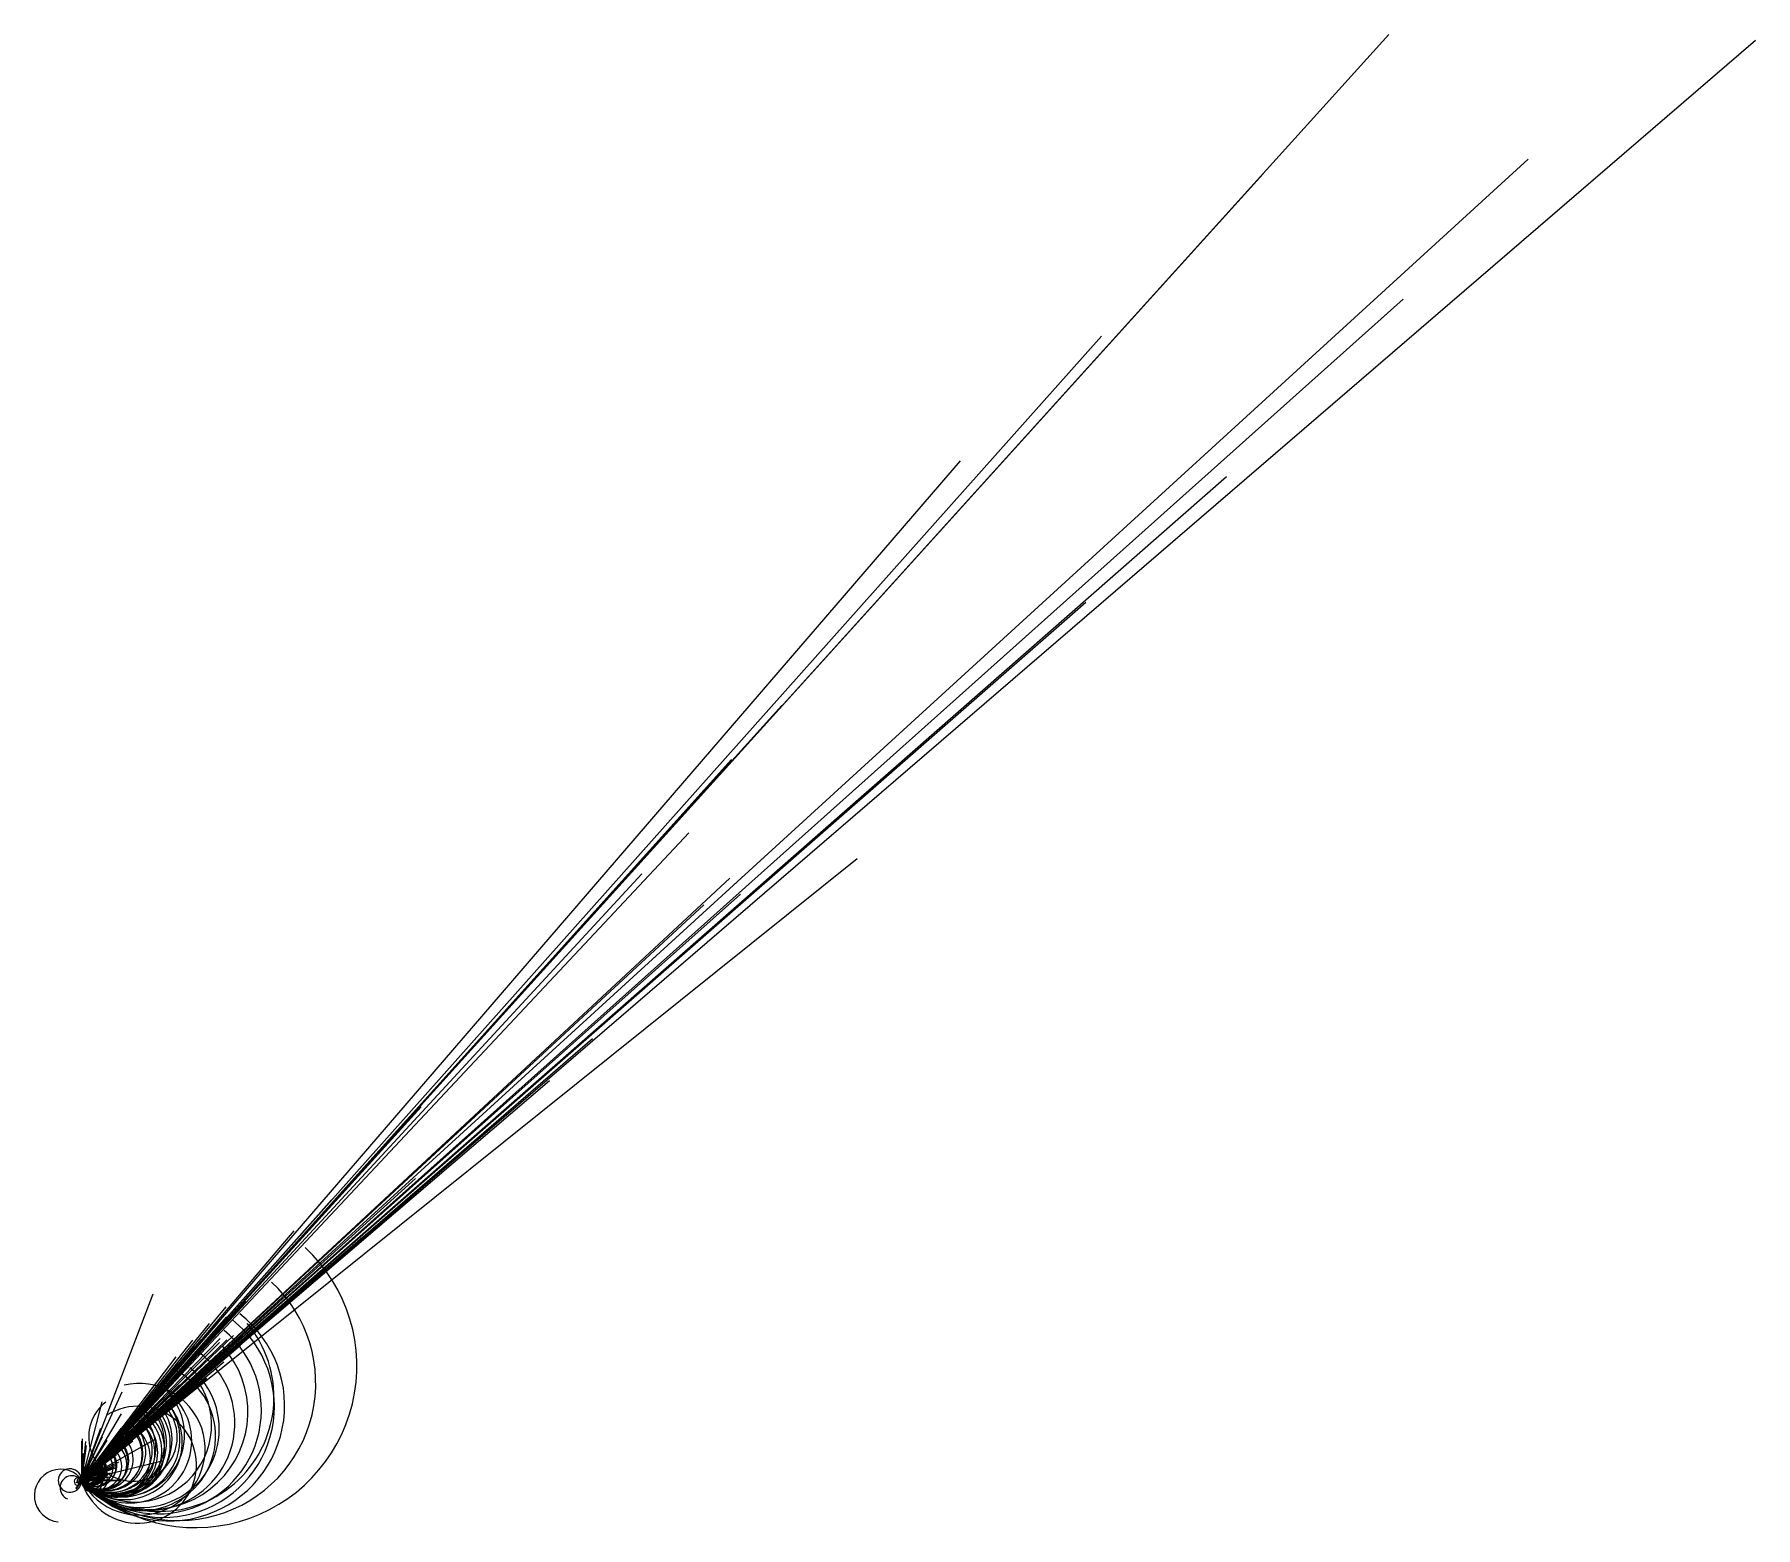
# Model space of a CAD drawing. Header units: metres. Extents: x -2106 to 74659, y -2082 to 64514.
import ezdxf

# ---------------------------------------------------------------- set-up
doc = ezdxf.new("R2010")
doc.units = ezdxf.units.M

msp = doc.modelspace()

# ---------------------------------------------------------------- linework, layer by layer
at = {"layer": 'MCD_Layer_0'}
for p, q in [((58300.757767, 64513.757721), (0, 0)), ((74658.515506, 64245.007752), (0, 0)), ((64513.757721, 58943.132719), (0, 0)), ((52704.007766, 58300.757767), (0, 0)), ((58943.132719, 52704.007766), (0, 0)), ((45488.507714, 51059.132716), (0, 0)), ((39184.007764, 45488.507714), (0, 0)), ((51059.132716, 44787.257765), (0, 0)), ((44787.257765, 39184.007764), (0, 0)), ((31234.449174, 34590.02334), (0, 0)), ((28976.753881, 32171.628854), (0, 0)), ((32171.628854, 29389.628853), (0, 0)), ((26175.06638, 28976.753881), (0, 0)), ((27076.261664, 28907.949168), (0, 0)), ((34590.02334, 27744.636651), (0, 0)), ((24985.636666, 27076.261664), (0, 0)), ((28907.949168, 26889.386671), (0, 0)), ((29389.628853, 26175.06638), (0, 0)), ((27744.636651, 25693.386657), (0, 0)), ((22786.878858, 19713.253858), (0, 0)), ((20866.628875, 17838.878873), (0, 0)), ((15145.376924, 16688.753849), (0, 0)), ((13490.564439, 15145.376924), (0, 0)), ((16688.753849, 14891.408189), (0, 0)), ((14891.408189, 13490.564439), (0, 0)), ((11146.033172, 12537.033173), (0, 0)), ((9466.689438, 11146.033172), (0, 0)), ((12537.033173, 10867.501939), (0, 0)), ((10867.501939, 9466.689438), (0, 0)), ((3171.937969, 8326.345652), (0, 0)), ((7320.375959, 8016.68846), (0, 0)), ((6433.258816, 7768.852566), (0, 0)), ((6466.766594, 7320.375959), (0, 0)), ((8016.68846, 7167.188469), (0, 0)), ((6076.633816, 7049.915066), (0, 0)), ((5689.180691, 7024.774441), (0, 0)), ((7481.993191, 6508.711941), (0, 0)), ((6772.930656, 6482.934562), (0, 0)), ((7167.188469, 6466.766594), (0, 0)), ((6176.55175, 6352.680657), (0, 0)), ((5333.352567, 6306.633817), (0, 0)), ((6482.934562, 6292.055656), (0, 0)), ((4945.915067, 6280.711942), (0, 0)), ((6141.325188, 6176.55175), (0, 0)), ((7078.977566, 6046.227566), (0, 0)), ((5021.383817, 5994.665067), (0, 0)), ((5067.563468, 5930.188458), (0, 0)), ((6737.915066, 5764.633816), (0, 0)), ((4201.852567, 5537.446317), (0, 0)), ((6334.883817, 5302.133817), (0, 0)), ((4277.290067, 5250.586942), (0, 0)), ((5930.188458, 5233.875958), (0, 0)), ((4367.157218, 5067.563468), (0, 0)), ((3776.895034, 4793.368192), (0, 0)), ((5562.586942, 4589.290067), (0, 0)), ((5590.821317, 4558.883817), (0, 0)), ((3814.613784, 4506.508817), (0, 0)), ((5233.875958, 4367.157218), (0, 0)), ((3860.477041, 4320.469707), (0, 0)), ((4363.875977, 4290.969727), (0, 0)), ((3405.254409, 4073.059096), (0, 0)), ((4574.508816, 4072.801283), (0, 0)), ((4819.321317, 3971.020034), (0, 0)), ((1795.220954, 3956.79347), (0, 0)), ((4847.555692, 3955.402846), (0, 0)), ((3442.980971, 3929.629409), (0, 0)), ((3511.501463, 3879.321776), (0, 0)), ((3422.203609, 3860.477041), (0, 0)), ((4320.469707, 3772.414546), (0, 0)), ((4008.262221, 3676.301283), (0, 0)), ((4085.621596, 3598.973159), (0, 0)), ((4103.477568, 3583.777846), (0, 0)), ((896.690307, 3529.009277), (0, 0)), ((3772.414546, 3422.203609), (0, 0)), ((3611.816908, 3279.996596), (0, 0)), ((2634.850095, 3234.914548), (0, 0)), ((3713.590346, 3226.941909), (0, 0)), ((3728.113784, 3211.738784), (0, 0)), ((2859.828603, 3207.984853), (0, 0)), ((1762.25122, 2993.248532), (0, 0)), ((3215.504408, 2883.480971), (0, 0)), ((2415.820796, 2859.828603), (0, 0)), ((3207.984853, 2765.617671), (0, 0)), ((2358.491699, 2671.97998), (0, 0)), ((2221.672334, 2635.773903), (0, 0)), ((3217.301267, 2634.850095), (0, 0)), ((2253.498534, 2566.988769), (0, 0)), ((2818.676284, 2487.145034), (0, 0)), ((2765.617671, 2415.820796), (0, 0)), ((1767.511474, 2358.491699), (0, 0)), ((2495.034668, 2352.591308), (0, 0)), ((842.752317, 2338.4077), (0, 0)), ((1904.935798, 2305.934095), (0, 0)), ((2288.597166, 2287.120604), (0, 0)), ((1715.017822, 2253.498534), (0, 0)), ((2390.043457, 2247.602051), (0, 0)), ((2338.4077, 2221.672334), (0, 0)), ((2183.605955, 2182.131347), (0, 0)), ((2421.980971, 2091.410659), (0, 0)), ((2006.096435, 2035.588622), (0, 0)), ((2036.556892, 2010.701423), (0, 0)), ((1953.600829, 1983.091064), (0, 0)), ((920.883175, 1970.176504), (0, 0)), ((1970.176504, 1900.953361), (0, 0)), ((20.937565, 1880.017829), (0, 0)), ((3266.863768, 1842.53247), (0, 0)), ((1130.543219, 1822.517829), (0, 0)), ((2129.102036, 1793.433836), (0, 0)), ((1363.482177, 1785.501708), (0, 0)), ((0.237223, 1771.697517), (0, 0)), ((0.314773, 1767.511474), (0, 0)), ((2287.120604, 1767.511474), (0, 0)), ((167.615509, 1762.25122), (0, 0)), ((1310.987548, 1733.006103), (0, 0)), ((0.260629, 1715.017822), (0, 0)), ((2182.131347, 1715.017822), (0, 0)), ((1555.660399, 1595.187743), (0, 0)), ((2007.396735, 1590.19361), (0, 0)), ((207.878938, 1584.244392), (0, 0)), ((1569.532466, 1571.580318), (0, 0)), ((1522.277587, 1555.660399), (0, 0)), ((1497.533454, 1548.357673), (0, 0)), ((1900.953361, 1543.578367), (0, 0)), ((1590.19361, 1540.978766), (0, 0)), ((1950.504639, 1531.139404), (0, 0)), ((1540.978766, 1497.533454), (0, 0)), ((1898.01001, 1478.644775), (0, 0)), ((1585.152579, 1442.81664), (0, 0)), ((1526.781488, 1384.242425), (0, 0)), ((2.14431, 1368.826423), (0, 0)), ((1725.79663, 1364.118895), (0, 0)), ((0.286981, 1327.207275), (0, 0)), ((1467.390865, 1324.851802), (0, 0)), ((792.856079, 1304.112548), (0, 0)), ((1590.832762, 1297.354247), (0, 0)), ((1266.277579, 1297.000714), (0, 0)), ((977.509883, 1266.277579), (0, 0)), ((1408.000241, 1265.461178), (0, 0)), ((1204.429926, 1235.148675), (0, 0)), ((53.911888, 1219.566162), (0, 0)), ((1272.573973, 1210.315184), (0, 0)), ((1348.609616, 1206.273679), (0, 0)), ((946.482541, 1204.429926), (0, 0)), ((0.000464, 1186.748298), (0, 0)), ((1143.195552, 1173.914302), (0, 0)), ((1157.067137, 1172.835692), (0, 0)), ((1548.357673, 1166.302985), (0, 0)), ((924.338256, 1157.067137), (0, 0)), ((1289.215086, 1146.676023), (0, 0)), ((915.660276, 1143.195552), (0, 0)), ((1068.402594, 1134.758063), (0, 0)), ((1032.322516, 1130.543219), (0, 0)), ((1077.043209, 1107.96899), (0, 0)), ((1166.302985, 1100.955329), (0, 0)), ((857.258914, 1087.09986), (0, 0)), ((882.277464, 1077.043209), (0, 0)), ((1100.955329, 1068.402594), (0, 0)), ((1264.38159, 1053.437254), (0, 0)), ((1017.855589, 1042.63696), (0, 0)), ((1005.731571, 1032.322516), (0, 0)), ((849.613402, 1017.855589), (0, 0)), ((1172.835692, 1012.914428), (0, 0)), ((1087.09986, 1005.731571), (0, 0)), ((990.515746, 1005.464965), (0, 0)), ((1297.000714, 992.871454), (0, 0)), ((992.871454, 977.509883), (0, 0)), ((1235.148675, 961.843868), (0, 0)), ((1053.437254, 957.925658), (0, 0)), ((961.843868, 946.482541), (0, 0)), ((1173.914302, 931.123166), (0, 0)), ((933.656367, 928.229366), (0, 0)), ((707.482543, 920.883175), (0, 0)), ((900.377317, 916.351438), (0, 0)), ((931.123166, 915.660276), (0, 0)), ((1134.758063, 905.626102), (0, 0)), ((906.418334, 900.991576), (0, 0)), ((1107.96899, 897.740355), (0, 0)), ((932.4281, 896.690307), (0, 0)), ((3653.935058, 891.161011), (0, 0)), ((849.634891, 889.971805), (0, 0)), ((715.237668, 889.214719), (0, 0)), ((928.229366, 888.39587), (0, 0)), ((888.39587, 884.504757), (0, 0)), ((897.740355, 882.277464), (0, 0)), ((884.504757, 866.277707), (0, 0)), ((905.626102, 865.89368), (0, 0)), ((1042.63696, 864.972777), (0, 0)), ((800.684696, 857.258914), (0, 0)), ((841.292356, 853.579954), (0, 0)), ((865.89368, 849.634891), (0, 0)), ((864.972777, 849.613402), (0, 0)), ((595.968871, 842.752317), (0, 0)), ((833.918821, 841.292356), (0, 0)), ((660.67493, 840.983524), (0, 0)), ((1636.701423, 839.07825), (0, 0)), ((1005.464965, 837.425902), (0, 0)), ((837.425902, 822.066527), (0, 0)), ((810.060422, 817.212278), (0, 0)), ((759.370243, 816.649539), (0, 0)), ((752.405636, 810.060422), (0, 0)), ((869.759155, 803.506226), (0, 0)), ((783.905399, 800.684696), (0, 0)), ((803.506226, 787.736694), (0, 0)), ((840.983524, 783.905399), (0, 0)), ((839.07825, 782.505008), (0, 0)), ((773.912472, 775.243526), (0, 0)), ((629.221554, 773.912472), (0, 0)), ((-243.302765, -58.357185), (0, 0)), ((-243.302765, -76.699966), (0, 0)), ((-243.302765, -325.603577), (0, 0)), ((-243.302765, -374.238342), (0, 0)), ((-125.484512, -13.304293), (0, 0)), ((-17.486088, -157.348663), (0, 0)), ((-14.498903, -11.674105), (0, 0)), ((-11.674105, -7.431153), (0, 0)), ((-9.687105, -14.498903), (0, 0)), ((-8.154238, -1.884285), (0, 0)), ((-8.154238, -2.633843), (0, 0)), ((-8.154238, -11.122988), (0, 0)), ((-8.154238, -12.642824), (0, 0)), ((-7.379243, -9.687105), (0, 0)), ((-5.966828, -7.379243), (0, 0)), ((-0.998901, -0.49881), (-0.828064, 0.505432)), ((-0.99707, -0.503265), (0.674561, 0.499451)), ((-0.994385, 0.49646), (-0.926483, 0.505859)), ((-0.993652, 0.493713), (0.135895, 0.504059)), ((-0.992432, 0.480438), (-0.71051, 0.503662)), ((-0.137726, 0.490326), (-0.992371, 0.499847)), ((-0.989746, 0.494659), (-0.416443, 0.497284)), ((0.929077, 0.506836), (-0.988281, -0.505219)), ((-0.077759, -0.503143), (-0.985779, 0.503113)), ((-0.98407, 0.507935), (-0.05249, 0.499573)), ((-0.983887, -0.505188), (0.537384, 0.501556)), ((-0.983368, -0.508026), (-0.762329, 0.49588)), ((-0.979523, 0.490051), (0.647919, 0.505402)), ((0.719116, -0.502411), (-0.97937, 0.503052)), ((-0.977539, 0.500732), (-0.626892, 0.488861)), ((-0.849121, 0.495758), (-0.976135, 0.503632)), ((-0.17981, -0.503143), (-0.976135, 0.502533)), ((-0.974121, -0.507721), (-0.382507, 0.504089)), ((-0.973206, -0.499634), (0.252075, 0.496002)), ((-0.34375, 0.478455), (-0.970276, 0.503845)), ((-0.098663, 0.488983), (-0.970032, 0.497681)), ((-0.969757, 0.489471), (-0.87204, 0.504181)), ((-0.575226, 0.491089), (-0.968048, 0.50473)), ((-0.23877, -0.507416), (-0.966858, 0.499359)), ((-0.965576, 0.496185), (0.66864, 0.503479)), ((-0.021973, -0.506989), (-0.96167, 0.498444)), ((-0.961182, 0.479675), (-0.758728, 0.497131)), ((-0.957642, -0.502808), (0.068695, 0.504517)), ((-0.827667, 0.509857), (-0.956238, 0.505493)), ((-0.455566, 0.495911), (-0.955292, 0.503937)), ((-0.47168, -0.50528), (-0.954468, 0.504791)), ((0.103577, -0.513245), (-0.953796, 0.502686)), ((-0.952881, 0.497772), (0.076599, 0.503021)), ((0.081024, 0.491211), (-0.952118, 0.504639)), ((0.80957, -0.509613), (-0.95166, 0.50412)), ((-0.951416, -0.503845), (-0.073822, 0.500153)), ((-0.950165, -0.511261), (0.452728, 0.504578)), ((-0.949463, 0.49823), (-0.337677, 0.505859)), ((-0.948242, 0.496582), (0.42218, 0.503998)), ((-0.665771, -0.503143), (-0.946533, 0.503998)), ((-0.944397, -0.499664), (0.456787, 0.494049)), ((-0.583496, 0.495667), (-0.94104, 0.501221)), ((0.012665, 0.48941), (-0.94101, 0.500122)), ((-0.936035, -0.504669), (-0.497681, 0.505005)), ((-0.936035, -0.505646), (-0.366486, 0.504181)), ((-0.934875, -0.499756), (-0.103149, 0.493988)), ((-0.934601, 0.489624), (-0.712067, 0.505096)), ((-0.934601, 0.491577), (-0.267303, 0.505005)), ((-0.933716, 0.48407), (0.734344, 0.504578)), ((-0.93335, 0.497101), (0.940613, 0.50296)), ((-0.929199, 0.493103), (0.594788, 0.497437)), ((-0.928284, -0.499817), (0.254303, 0.505432)), ((0.890137, -0.498718), (-0.928223, 0.505127)), ((0.820312, -0.510132), (-0.924255, 0.504181)), ((-0.179932, -0.503876), (-0.923309, 0.504425)), ((-0.757172, 0.505432), (-0.920654, -0.503632)), ((0.836426, -0.504456), (-0.920074, 0.504272)), ((-0.918915, -0.508636), (-0.803406, 0.503448)), ((-0.658447, 0.496429), (-0.918762, 0.499634)), ((0.040894, -0.502289), (-0.918579, 0.503204)), ((0.811035, 0.492645), (-0.918579, 0.503082)), ((-0.637665, -0.511322), (-0.916901, 0.50412)), ((-0.916138, -0.502716), (-0.209656, 0.504272)), ((-0.010742, -0.507507), (-0.915558, 0.50177)), ((-0.422821, -0.510925), (-0.915375, 0.501465)), ((-0.90979, -0.50351), (-0.488068, 0.504791)), ((0.067413, -0.511169), (-0.908997, 0.503479)), ((-0.908691, -0.500183), (-0.859314, 0.48938)), ((-0.054749, -0.499237), (-0.904083, 0.505463)), ((-0.903809, -0.504974), (0.681458, 0.50238)), ((0.860321, 0.489624), (-0.902588, 0.502441)), ((-0.902344, -0.501709), (-0.675842, 0.505371)), ((-0.900879, 0.495758), (0.788696, 0.505585)), ((-0.900024, -0.503113), (-0.067413, 0.501678)), ((0.499023, -0.508118), (-0.896606, 0.501648)), ((-0.894043, 0.496826), (-0.870728, 0.502075)), ((-0.344971, 0.498077), (-0.888092, 0.505249)), ((-0.885254, -0.507599), (0.839905, 0.504059)), ((0.229248, -0.499329), (-0.885193, 0.49115)), ((-0.612488, 0.509796), (-0.882385, 0.505585)), ((-0.880798, -0.51416), (-0.867401, 0.501617)), ((-0.684601, 0.49115), (-0.880188, 0.500153)), ((-0.19751, 0.497742), (-0.879059, 0.504395)), ((-0.877899, -0.509521), (0.950226, 0.501404)), ((-0.877899, -0.511475), (0.052979, 0.491913)), ((-0.874634, -0.500671), (0.48941, 0.501404)), ((-0.874146, -0.502625), (-0.371643, 0.496124)), ((-0.874023, -0.510406), (0.859161, 0.504181)), ((-0.681641, 0.491882), (-0.872925, 0.504028)), ((-0.872559, -0.506744), (-0.488068, 0.503937)), ((-0.871582, 0.494995), (-0.430481, 0.504059)), ((-0.871216, -0.501678), (-0.091278, 0.505157)), ((-0.14209, 0.494385), (-0.870789, 0.496246)), ((-0.06842, 0.486542), (-0.868896, 0.504517)), ((-0.104004, 0.494019), (-0.868866, 0.5047)), ((-0.439087, -0.501892), (-0.867401, 0.502106)), ((0.526855, 0.49292), (-0.86438, 0.499847)), ((-0.741211, 0.490631), (-0.864227, 0.492188)), ((-0.125305, -0.499664), (-0.861145, 0.496887)), ((-0.860382, 0.490387), (-0.512207, 0.500061)), ((0.96228, -0.500824), (-0.859253, 0.505219)), ((-0.094238, 0.494415), (-0.857971, 0.496857)), ((-0.856445, 0.492981), (0.635406, 0.50116)), ((0.917847, -0.503571), (-0.856079, 0.505188)), ((0.503418, -0.505676), (-0.856079, 0.505005)), ((-0.001221, -0.503387), (-0.852783, 0.502197)), ((-0.851562, -0.521332), (0.595001, 0.502014)), ((-0.848755, -0.50238), (0.37912, 0.505524)), ((-0.845337, -0.500702), (0.719788, 0.50116)), ((-0.84436, 0.500427), (-0.150818, 0.497925)), ((0.494629, 0.495667), (-0.843323, 0.505615)), ((-0.570068, 0.49649), (-0.842682, 0.501984)), ((0.747559, 0.495209), (-0.84198, 0.496948)), ((-0.762665, -0.509644), (-0.841766, 0.501617)), ((-0.839722, -0.517548), (-0.412964, 0.502777)), ((-0.838684, -0.499451), (-0.547974, 0.494812)), ((-0.838135, 0.507904), (0.351074, 0.49826)), ((-0.554321, -0.503235), (-0.83667, 0.489624)), ((0.122314, 0.49707), (-0.835632, 0.499329)), ((-0.834229, 0.49762), (0.545532, 0.505157)), ((-0.834229, 0.498108), (-0.420868, 0.504761)), ((-0.832642, 0.506866), (0.281006, -0.503784)), ((-0.832642, -0.503265), (-0.045013, 0.501465)), ((-0.831665, -0.499115), (-0.771057, 0.490295)), ((-0.830902, 0.505615), (-0.238281, 0.48114)), ((0.166931, 0.505432), (-0.829834, -0.503479)), ((0.48291, 0.494537), (-0.829254, 0.500977)), ((-0.828125, 0.482422), (-0.072906, 0.492493)), ((0.985291, -0.499359), (-0.827301, 0.505829)), ((-0.599365, 0.500671), (-0.825317, 0.504761)), ((-0.464417, -0.499359), (-0.824097, 0.505737)), ((-0.82373, 0.494049), (0.471893, 0.50415)), ((-0.822754, -0.507263), (-0.034912, 0.502747)), ((0.687378, -0.501862), (-0.819427, 0.500671)), ((0.246094, 0.483521), (-0.817383, 0.503967)), ((0.385498, -0.503296), (-0.81723, 0.500305)), ((-0.813599, -0.502716), (0.729401, 0.501801)), ((0.94165, 0.498779), (-0.811249, 0.505371)), ((0.556152, 0.494659), (-0.810608, 0.504547)), ((-0.80542, 0.497345), (-0.570007, 0.499237)), ((0.626892, -0.499115), (-0.804871, 0.505798)), ((-0.80127, 0.493835), (-0.65448, 0.504608)), ((-0.570435, -0.503082), (-0.800415, 0.49704)), ((-0.057129, 0.497223), (-0.799438, 0.502655)), ((0.357269, 0.509888), (-0.798279, 0.505615)), ((-0.797485, -0.500427), (-0.30246, 0.504242)), ((-0.796143, 0.497742), (-0.278809, 0.499146)), ((-0.46582, 0.492188), (-0.795471, 0.501709)), ((-0.79541, 0.49231), (-0.163635, 0.498047)), ((-0.55719, -0.498962), (-0.795258, 0.505707)), ((0.879272, -0.50174), (-0.790588, 0.502838)), ((0.021912, -0.499695), (-0.78891, 0.505341)), ((-0.787354, 0.497803), (-0.351685, 0.503571)), ((0.272949, -0.50592), (-0.78421, 0.500336)), ((-0.783691, 0.493225), (-0.691681, 0.501129)), ((0.031128, -0.50293), (-0.782471, 0.50473)), ((-0.781067, -0.499023), (-0.166809, 0.499054)), ((0.831909, 0.483398), (-0.780945, 0.503357)), ((-0.410645, 0.495972), (-0.780945, 0.503357)), ((-0.780304, 0.492065), (-0.268982, 0.503235)), ((-0.589172, -0.499756), (-0.779297, 0.504028)), ((0.068115, 0.497833), (-0.778015, 0.499512)), ((0.337402, -0.505554), (-0.776093, 0.504913)), ((0.828857, -0.50354), (-0.77063, 0.50238)), ((-0.770538, 0.491486), (0.27478, 0.499756)), ((-0.768372, -0.499756), (0.626984, 0.50058)), ((0.233368, 0.489746), (-0.768219, 0.502258)), ((0.02478, -0.500183), (-0.766479, 0.50415)), ((0.90271, 0.500397), (-0.764954, 0.502716)), ((0.660156, 0.49762), (-0.762207, 0.502563)), ((-0.75882, 0.488434), (0.011108, 0.5047)), ((0.063965, 0.496979), (-0.757355, 0.503937)), ((-0.757324, 0.495789), (-0.158936, 0.504089)), ((0.799805, -0.499176), (-0.756531, 0.491211)), ((-0.754852, -0.508728), (0.015259, 0.494843)), ((-0.754425, 0.505707), (0.117188, 0.485504)), ((-0.75293, 0.498352), (0.072632, 0.50351)), ((0.046875, -0.523926), (-0.752808, 0.502502)), ((-0.749634, -0.501617), (0.212738, 0.50528)), ((-0.748993, -0.510742), (0.508575, 0.501709)), ((0.383789, -0.506958), (-0.748535, 0.498169)), ((-0.748352, 0.508026), (-0.223633, 0.495483)), ((-0.746582, 0.495758), (-0.033691, 0.504486)), ((-0.743408, -0.503876), (-0.051422, 0.500671)), ((-0.547363, 0.475098), (-0.742554, 0.502502)), ((-0.73999, -0.503906), (-0.032196, 0.50061)), ((-0.736938, -0.502716), (0.367828, 0.502197)), ((-0.733887, 0.495636), (0.006195, 0.500031)), ((-0.733368, -0.50943), (-0.055176, 0.495972)), ((-0.730591, 0.483154), (-0.593658, 0.504211)), ((-0.729858, 0.501007), (0.549713, 0.505463)), ((0.790649, 0.502716), (-0.729248, -0.503174)), ((-0.350586, 0.489838), (-0.728119, 0.492706)), ((0.042023, -0.509949), (-0.728058, 0.504272)), ((-0.728027, -0.504211), (-0.237183, 0.499969)), ((-0.72644, 0.505493), (0.878418, -0.503815)), ((-0.720825, -0.50116), (0.35675, 0.505737)), ((-0.334473, 0.493774), (-0.720398, 0.496765)), ((0.881348, 0.494904), (-0.720215, 0.50119)), ((0.792847, -0.503113), (-0.720184, 0.501434)), ((-0.719543, 0.507935), (-0.185059, 0.496948)), ((-0.519653, 0.480682), (-0.718506, 0.503998)), ((-0.274445, 0.492126), (-0.718475, 0.505096)), ((-0.718262, 0.494507), (0.133667, 0.495178)), ((-0.105469, -0.498688), (-0.712524, 0.505341)), ((-0.708496, 0.495392), (0.42865, 0.503448)), ((-0.705566, 0.492432), (-0.067413, 0.502045)), ((0.738953, -0.499329), (-0.701019, 0.500275)), ((0.514526, -0.503143), (-0.700989, 0.502716)), ((-0.699951, 0.497559), (0.806183, 0.502167)), ((-0.698364, -0.503082), (-0.243408, 0.500671)), ((-0.69458, 0.503571), (-0.211914, -0.508392)), ((0.877686, 0.497192), (-0.694519, 0.502777)), ((0.373413, -0.502777), (-0.692871, 0.504364)), ((0.504395, 0.49411), (-0.691376, 0.501648)), ((-0.688507, 0.490692), (-0.628876, 0.505157)), ((-0.687256, 0.496216), (-0.345764, 0.503601)), ((-0.686523, -0.504578), (-0.301819, 0.500458)), ((-0.685669, -0.501984), (-0.336121, 0.502411)), ((0.051788, -0.511505), (-0.685181, 0.498871)), ((-0.119629, 0.496765), (-0.684021, 0.504028)), ((0.383179, -0.500671), (-0.681793, 0.500702)), ((-0.67749, 0.498322), (-0.545685, 0.505951)), ((-0.67749, 0.496124), (0.894318, 0.504578)), ((-0.046387, -0.504364), (-0.676758, 0.491028)), ((-0.67334, -0.50473), (-0.481659, 0.504913)), ((0.114288, -0.508209), (-0.672424, 0.496552)), ((0.089844, 0.499603), (-0.67157, 0.488525)), ((-0.666138, -0.500458), (-0.526459, 0.505768)), ((-0.664551, -0.503448), (-0.065063, 0.497803)), ((-0.66272, -0.499878), (0.288269, 0.499268)), ((0.245148, -0.509949), (-0.660889, 0.503998)), ((-0.660645, -0.506805), (0.063812, 0.500092)), ((-0.660156, 0.488922), (-0.138306, 0.503235)), ((0.064697, 0.496155), (-0.659363, 0.502686)), ((-0.65686, -0.503479), (0.210999, 0.501007)), ((-0.653442, -0.502533), (-0.142517, 0.505585)), ((-0.653442, -0.503265), (0.606323, 0.504883)), ((-0.651855, -0.504456), (-0.156982, 0.50351)), ((0.770386, -0.502167), (-0.649963, 0.499756)), ((-0.641602, 0.488861), (-0.49707, 0.503082)), ((-0.639679, 0.489746), (0.251129, 0.50528)), ((-0.638916, 0.498688), (-0.0849, 0.504486)), ((-0.638916, 0.496735), (0.354797, 0.499481)), ((-0.638611, -0.514526), (-0.616089, 0.504486)), ((-0.241699, -0.504456), (-0.636963, 0.503693)), ((-0.634094, -0.499817), (0.84082, 0.495758)), ((0.802246, 0.496735), (-0.633545, 0.502655)), ((-0.630981, -0.503479), (-0.241638, 0.504211)), ((-0.344238, 0.49762), (-0.628174, 0.503571)), ((-0.628052, -0.500336), (0.585419, 0.500122)), ((0.594238, 0.493744), (-0.627411, 0.502014)), ((-0.625, 0.46936), (0.389923, 0.503998)), ((-0.625, 0.46936), (0.30896, 0.502106)), ((-0.624634, -0.502808), (0.628693, 0.504547)), ((0.54834, -0.50708), (-0.624451, 0.499756)), ((-0.624329, -0.499054), (0.070007, 0.499268)), ((-0.615723, -0.50528), (0.872803, 0.4935)), ((-0.615356, -0.500214), (0.75354, 0.504089)), ((-0.612793, 0.493988), (0.497528, 0.505737)), ((-0.611938, -0.503174), (-0.176392, 0.498413)), ((-0.607483, 0.485809), (0.94873, 0.504303)), ((0.57373, 0.494843), (-0.604126, 0.504761)), ((-0.603027, 0.49585), (0.483002, 0.500366)), ((-0.603027, 0.492432), (0.390015, 0.49646)), ((-0.602173, -0.502533), (0.001526, 0.50412)), ((0.864288, -0.511444), (-0.601807, 0.501038)), ((-0.151855, -0.50531), (-0.600067, 0.503906)), ((-0.013611, -0.512177), (-0.598602, 0.501862)), ((-0.432587, -0.511322), (-0.598572, 0.502594)), ((-0.41748, 0.49408), (-0.595581, 0.498749)), ((0.62915, -0.502045), (-0.594971, 0.502258)), ((-0.594757, 0.489319), (0.716431, 0.499939)), ((-0.59375, 0.474976), (-0.106812, 0.502319)), ((-0.588898, 0.488281), (0.014313, 0.50528)), ((0.765625, 0.49176), (-0.587463, 0.504089)), ((0.33667, 0.498932), (-0.58725, 0.505676)), ((0.822266, 0.491333), (-0.583527, 0.501709)), ((-0.580078, 0.486938), (-0.083679, 0.50119)), ((-0.579712, -0.503235), (0.21405, 0.499847)), ((-0.576782, -0.50351), (-0.139282, 0.504639)), ((0.968628, -0.503082), (-0.574463, 0.5047)), ((-0.570312, 0.492889), (0.075806, 0.502747)), ((0.623779, 0.501312), (-0.568695, 0.505096)), ((-0.568604, 0.503204), (0.660889, -0.502502)), ((-0.568604, 0.496552), (0.658997, 0.502472)), ((-0.006897, -0.499939), (-0.568054, 0.504211)), ((0.722778, 0.509796), (-0.564392, 0.505463)), ((-0.160645, 0.49408), (-0.560303, 0.502777)), ((-0.556641, 0.509796), (0.685486, 0.505646)), ((-0.050781, -0.500397), (-0.554565, 0.505035)), ((-0.481445, 0.490265), (-0.553833, 0.501221)), ((-0.549561, 0.496368), (0.535889, 0.50415)), ((-0.543976, 0.49176), (0.8862, 0.500183)), ((-0.543915, -0.509766), (-0.06543, 0.491547)), ((-0.543579, 0.500244), (0.217407, 0.502533)), ((-0.540527, -0.504211), (0.776367, 0.50415)), ((0.939819, -0.50354), (-0.539276, 0.505463)), ((-0.535645, 0.49472), (-0.525513, 0.494598)), ((0.587402, -0.50647), (-0.534546, 0.503448)), ((-0.533813, 0.500275), (-0.281982, 0.497711)), ((-0.532715, 0.496368), (-0.45639, 0.496033)), ((-0.328613, -0.50705), (-0.531982, 0.493683)), ((-0.511963, -0.500275), (-0.529907, 0.502106)), ((0.725342, -0.503021), (-0.529755, 0.502075)), ((-0.526855, -0.504669), (0.927795, 0.500275)), ((-0.525879, -0.505463), (0.829834, 0.504578)), ((-0.52533, -0.513153), (-0.208191, 0.500824)), ((0.992188, 0.499786), (-0.52478, 0.504517)), ((-0.523682, 0.496857), (-0.147583, 0.498138)), ((-0.522949, 0.494781), (0.076324, 0.504059)), ((-0.522583, -0.503052), (-0.248108, 0.504028)), ((-0.384888, -0.503143), (-0.52182, 0.502106)), ((-0.519287, -0.503815), (-0.097687, 0.504974)), ((-0.138306, -0.503052), (-0.516876, 0.5047)), ((-0.506836, 0.489868), (0.856873, 0.501099)), ((-0.150696, -0.499054), (-0.505981, 0.499847)), ((0.143066, -0.500458), (-0.49939, 0.505066)), ((0.895264, -0.503845), (-0.499359, 0.501404)), ((-0.499054, 0.509827), (0.632874, 0.505554)), ((0.692749, 0.507935), (-0.498291, 0.497253)), ((0.445557, 0.496918), (-0.49765, 0.505188)), ((0.405945, -0.499817), (-0.496704, 0.494812)), ((-0.493225, -0.499695), (0.082825, 0.496704)), ((-0.487793, -0.504547), (0.172607, 0.500641)), ((-0.484375, 0.494415), (-0.335449, 0.501892)), ((-0.480713, 0.507965), (-0.293945, 0.495941)), ((0.988159, -0.502045), (-0.480408, 0.499603)), ((0.296387, -0.505951), (-0.477814, 0.500671)), ((-0.477051, 0.503601), (-0.076172, -0.51239)), ((-0.472656, -0.499023), (0.190094, 0.505493)), ((0.802246, -0.505798), (-0.46991, 0.490997)), ((-0.432587, -0.511322), (-0.468903, 0.503998)), ((-0.464966, -0.500916), (0.524414, 0.49762)), ((-0.459473, -0.504333), (0.079803, 0.501404)), ((0.535889, -0.499939), (-0.454224, 0.487823)), ((-0.452637, -0.507324), (0.226868, 0.498749)), ((0.855957, 0.495728), (-0.448975, 0.504028)), ((-0.448853, -0.502533), (0.878326, 0.504364)), ((0.80954, 0.490112), (-0.448425, 0.499542)), ((-0.447021, 0.497101), (-0.029236, 0.499695)), ((0.038818, 0.477478), (-0.445007, 0.503815)), ((-0.444336, 0.490143), (-0.277832, 0.50354)), ((-0.050537, 0.499176), (-0.440063, 0.504211)), ((-0.439087, -0.503113), (0.441223, 0.499878)), ((-0.436493, -0.509827), (-0.214539, 0.50235)), ((-0.431702, 0.486572), (0.121429, 0.50235)), ((-0.430908, 0.498413), (-0.019379, 0.502319)), ((-0.375122, -0.503479), (-0.429199, 0.499847)), ((-0.428345, 0.500122), (0.233215, 0.498444)), ((0.269775, 0.496155), (-0.427277, 0.504211)), ((-0.427246, 0.495148), (0.51123, 0.495483)), ((-0.425171, 0.500214), (0.630188, 0.502625)), ((0.618195, -0.511536), (-0.424103, 0.504242)), ((0.037842, -0.499847), (-0.422424, 0.499512)), ((0.11084, 0.493469), (-0.420044, 0.49408)), ((0.29541, -0.504181), (-0.413147, 0.499451)), ((-0.40921, 0.488525), (0.620422, 0.499634)), ((-0.40918, -0.50705), (0.728027, 0.497711)), ((-0.405518, 0.496704), (0.764587, 0.502441)), ((0.684509, -0.499176), (-0.404907, 0.505585)), ((-0.399414, -0.504913), (0.908752, 0.498566)), ((-0.395538, 0.491333), (-0.086548, 0.50235)), ((-0.39502, -0.501801), (0.62085, 0.504974)), ((-0.392578, -0.511017), (-0.219604, 0.502838)), ((-0.229004, -0.507507), (-0.388885, 0.50415)), ((0.949585, -0.502411), (-0.380981, 0.502838)), ((0.68396, -0.500366), (-0.376068, 0.505676)), ((-0.372192, -0.502777), (0.42218, 0.503265)), ((0.071045, 0.496338), (-0.36969, 0.505615)), ((-0.367188, -0.516785), (-0.137268, 0.500793)), ((0.766113, 0.494049), (-0.363312, 0.505066)), ((0.00708, 0.499146), (-0.363281, 0.50415)), ((-0.362549, 0.501343), (-0.357574, 0.50531)), ((0.309601, -0.509583), (-0.361755, 0.502533)), ((-0.361328, -0.505157), (0.586304, 0.498535)), ((-0.361206, 0.500458), (-0.131653, 0.497253)), ((-0.359467, 0.507965), (-0.157471, 0.497314)), ((-0.027954, 0.507874), (-0.358643, 0.499786)), ((-0.358368, -0.511536), (0.216064, 0.489868)), ((-0.164551, 0.496429), (-0.356689, 0.502563)), ((-0.351318, 0.497162), (0.105164, 0.498932)), ((-0.080566, 0.498444), (-0.351196, 0.503448)), ((-0.346436, -0.503754), (0.217438, 0.501434)), ((0.669189, 0.503357), (-0.346191, -0.505829)), ((-0.343262, 0.50528), (0.453125, 0.481384)), ((0.865234, -0.503418), (-0.339111, 0.49942)), ((-0.337402, -0.504517), (0.73111, 0.503998)), ((-0.337402, -0.506958), (0.236633, 0.503693)), ((-0.334473, -0.505035), (0.338989, 0.500397)), ((0.435547, -0.503998), (-0.333923, 0.504059)), ((0.352509, 0.489105), (-0.333191, 0.498199)), ((-0.333008, -0.499359), (0.815155, 0.504791)), ((0.856445, -0.50351), (-0.328735, 0.499146)), ((-0.325806, 0.503967), (0.419922, -0.502838)), ((-0.324707, -0.505615), (0.73584, 0.503448)), ((0.411987, -0.500702), (-0.32019, 0.500793)), ((-0.317352, -0.508514), (0.991852, 0.501373)), ((-0.247192, -0.501526), (-0.316986, 0.501984)), ((0.904541, 0.507935), (-0.314453, 0.499847)), ((-0.313446, -0.510986), (0.484863, 0.491211)), ((-0.312012, 0.492584), (0.018982, 0.500275)), ((-0.309326, 0.496277), (0.724731, 0.504303)), ((-0.175781, -0.516693), (-0.309052, 0.493866)), ((0.247559, -0.505676), (-0.307373, 0.503601)), ((0.378418, 0.509888), (-0.30365, 0.505737)), ((-0.297913, -0.499847), (0.853638, 0.495148)), ((0.216675, -0.502258), (-0.297821, 0.501923)), ((-0.126465, 0.495697), (-0.297791, 0.50351)), ((-0.29541, -0.505493), (0.005676, 0.491882)), ((-0.290649, 0.500275), (-0.105774, 0.502777)), ((-0.290527, -0.506714), (0.103577, 0.50415)), ((-0.290283, 0.499023), (0.64621, 0.50235)), ((-0.045227, -0.499817), (-0.286499, 0.50415)), ((-0.282349, -0.500702), (0.486267, 0.502411)), ((-0.282349, -0.502655), (0.585205, 0.498505)), ((-0.281738, 0.492188), (-0.23111, 0.50119)), ((0.234375, -0.526215), (-0.279053, 0.503815)), ((0.585938, 0.485565), (-0.273376, 0.503906)), ((-0.272491, 0.488678), (0.649475, 0.503174)), ((-0.269043, -0.507507), (-0.122437, 0.498291)), ((-0.267517, -0.51416), (-0.001709, 0.504547)), ((0.104523, -0.510559), (-0.265747, 0.502716)), ((-0.26123, -0.50296), (0.548035, 0.502228)), ((-0.259888, -0.502136), (0.044617, 0.50296)), ((0.495148, -0.508423), (-0.259369, 0.501556)), ((0.472412, 0.509796), (-0.257996, 0.505432)), ((-0.257324, 0.492554), (0.822174, 0.502258)), ((-0.255005, 0.505646), (0.962891, -0.515381)), ((-0.254395, 0.505463), (-0.145264, -0.502777)), ((-0.254395, 0.503143), (0.34668, -0.501556)), ((-0.244141, -0.500427), (-0.250336, 0.505005)), ((-0.25, -0.516449), (0.385071, 0.504059)), ((0.049316, 0.494629), (-0.247925, 0.500793)), ((-0.204102, -0.50116), (-0.247437, 0.499542)), ((0.838867, -0.503693), (-0.24292, 0.498444)), ((-0.241699, -0.503967), (0.302338, 0.504913)), ((0.741699, -0.506683), (-0.238159, 0.502869)), ((-0.237274, -0.508789), (0.933594, 0.494385)), ((0.327393, 0.499512), (-0.237244, 0.499481)), ((0.424683, -0.502777), (-0.237, 0.503662)), ((0.449707, 0.493652), (-0.235291, 0.505798)), ((-0.232422, -0.514984), (0.866882, 0.500916)), ((0.931641, 0.500427), (-0.230164, 0.48877)), ((-0.04895, -0.502686), (-0.227356, 0.503693)), ((-0.226318, 0.49646), (0.220642, 0.502625)), ((0.626831, -0.499664), (-0.222839, 0.489227)), ((-0.222656, -0.50116), (0.11142, 0.504486)), ((-0.22168, 0.496857), (0.841492, 0.502563)), ((-0.218384, -0.50351), (-0.129669, 0.504303)), ((0.560608, -0.513214), (-0.212921, 0.504608)), ((-0.210815, 0.50061), (0.668396, 0.497467)), ((0.578491, -0.503265), (-0.208221, 0.50119)), ((-0.20752, 0.494232), (0.960938, 0.502655)), ((0.9552, 0.507935), (-0.207275, 0.500549)), ((-0.202271, -0.503174), (0.242981, 0.502899)), ((0.690857, -0.499969), (-0.200104, 0.504059)), ((-0.199585, 0.507935), (0.391846, 0.498596)), ((0.772949, 0.494965), (-0.198792, 0.499359)), ((0.08252, -0.503571), (-0.197693, 0.502014)), ((-0.19458, -0.503418), (0.666687, 0.502502)), ((0.576477, 0.505554), (-0.194336, -0.502686)), ((0.28125, -0.526611), (-0.189026, 0.502136)), ((0.79834, -0.505066), (-0.188995, 0.500519)), ((-0.1875, -0.520874), (0.551331, 0.503967)), ((0.588837, 0.49173), (-0.185974, 0.49826)), ((-0.183228, -0.501892), (0.015808, 0.503113)), ((0.380249, -0.502594), (-0.177673, 0.504456)), ((-0.17688, -0.501709), (0.617432, 0.502991)), ((0.077209, 0.507904), (-0.176758, 0.499512)), ((0.670929, -0.508636), (-0.174469, 0.504852)), ((-0.174316, 0.49469), (0.358032, 0.497009)), ((-0.151001, -0.503174), (-0.168091, 0.504486)), ((-0.107361, -0.512756), (-0.163422, 0.502106)), ((-0.16272, 0.500885), (0.015259, 0.495819)), ((0.55249, 0.497009), (-0.162292, 0.50235)), ((-0.049316, -0.506775), (-0.160187, 0.501343)), ((-0.155762, -0.506256), (-0.141174, 0.499054)), ((0.810303, 0.496857), (-0.150818, 0.498413)), ((-0.14743, -0.51062), (0.88501, 0.489838)), ((-0.144653, 0.481964), (0.985413, 0.503632)), ((-0.14209, 0.494385), (0.191803, 0.500458)), ((0.153564, 0.50351), (-0.135742, -0.511627)), ((0.77478, 0.500275), (-0.134613, 0.502319)), ((-0.132324, 0.493805), (0.408813, 0.494995)), ((-0.130127, 0.496521), (0.271851, 0.502869)), ((0.069824, 0.507904), (-0.125366, 0.500519)), ((-0.125, -0.518066), (-0.073578, 0.500977)), ((-0.124054, 0.490204), (0.956573, 0.500244)), ((0.101074, -0.50769), (-0.123291, 0.504059)), ((-0.008545, 0.498535), (-0.120087, 0.505432)), ((-0.118652, -0.499939), (0.492737, 0.502228)), ((-0.106445, -0.506592), (0.398254, 0.504211)), ((0.654236, 0.484558), (-0.102783, 0.496735)), ((0.75293, -0.50943), (-0.101715, 0.501099)), ((-0.100555, 0.506927), (0.98584, -0.504608)), ((-0.098602, -0.511566), (0.681427, 0.501404)), ((0.191284, -0.502991), (-0.094452, 0.5047)), ((0.36499, -0.50058), (-0.093964, 0.505066)), ((0.085693, 0.480377), (-0.091278, 0.504425)), ((-0.085693, 0.499268), (0.526337, 0.505707)), ((-0.084229, -0.503815), (0.340729, 0.504303)), ((-0.080688, -0.503357), (0.425232, 0.499054)), ((-0.075684, -0.505554), (0.095856, 0.501373)), ((-0.074341, 0.482269), (0.518219, 0.50235)), ((0.705017, 0.487976), (-0.073975, 0.499878)), ((0.942871, -0.504089), (-0.072815, 0.504425)), ((0.996582, -0.507446), (-0.071167, 0.492706)), ((-0.070185, -0.0403), (0, 0)), ((0.514526, -0.502411), (-0.068909, 0.503967)), ((0.263672, -0.509033), (-0.065399, 0.501221)), ((0.855225, 0.496185), (-0.062469, 0.504395)), ((-0.061646, -0.50354), (0.449524, 0.505341)), ((0.528351, -0.510681), (-0.061646, 0.495056)), ((0.222168, -0.50592), (-0.061646, 0.49408)), ((-0.059601, 0.489594), (0.457214, 0.499725)), ((-0.057129, 0.497223), (0.570923, 0.503357)), ((-0.056885, 0.497772), (0.083069, 0.502838)), ((-0.054688, 0.48642), (0.670471, 0.503784)), ((-0.048828, 0.496002), (0.300568, 0.504425)), ((-0.047852, 0.49588), (0.232361, 0.502777)), ((-0.045532, -0.501007), (0.69101, 0.500946)), ((0.83783, 0.485718), (-0.045227, 0.499847)), ((-0.043309, -0.004054), (0, 0)), ((-0.039761, -0.041797), (0, 0)), ((0.67868, 0.489899), (-0.038818, 0.497345)), ((0.747925, -0.503418), (-0.038635, 0.500305)), ((0.967773, 0.489655), (-0.037842, 0.503448)), ((-0.037354, 0.497589), (0.735809, 0.50235)), ((-0.036133, -0.503876), (0.215729, 0.500153)), ((-0.035694, -0.014934), (0, 0)), ((0.248901, -0.502563), (-0.033661, 0.505219)), ((-0.033053, -0.037519), (0, 0)), ((-0.032288, -0.499695), (0.502014, 0.497101)), ((-0.030742, -0.025467), (0, 0)), ((-0.029785, 0.502869), (0.904297, -0.510925)), ((-0.029236, -0.515442), (0.579041, 0.502625)), ((-0.02832, -0.505524), (0.679321, 0.501678)), ((-0.022552, 0.507874), (0.05896, 0.500427)), ((-0.021824, -0.024058), (0, 0)), ((-0.020996, 0.495667), (0.94873, 0.504181)), ((-0.020434, -0.013945), (0, 0)), ((-0.018555, -0.503693), (0.758423, 0.502594)), ((-0.015933, -0.039761), (0, 0)), ((0.271667, -0.499023), (-0.014496, 0.505524)), ((-0.013375, -0.002313), (0, 0)), ((-0.013186, -0.012116), (0, 0)), ((-0.012116, -0.020626), (0, 0)), ((0.041748, -0.498627), (-0.011597, 0.505219)), ((0.239288, -0.508911), (-0.011292, 0.50415)), ((0.569275, -0.499786), (-0.011292, 0.503967)), ((-0.005615, 0.496307), (0.190308, 0.504028)), ((-0.003565, -0.010582), (0, 0)), ((-0.002197, 0.496277), (0.04953, 0.503906)), ((-0.001953, 0.493683), (0.780487, 0.50174)), ((-0.001892, -0.512299), (0.324951, 0.49176)), ((0.027344, 0.487396), (-0.00177, 0.503967)), ((-0.001431, -0.003105), (0, 0)), ((-0.000962, 0.09587), (0, 0)), ((-0.000835, 0.104013), (0, 0)), ((-0.000707, -0.017041), (0, 0)), ((-0.000558, -0.001201), (0, 0)), ((-0.000479, -0.000835), (0, 0)), ((-0.000415, -0.000007), (0, 0)), ((-0.000277, -0.000558), (0, 0)), ((0.874268, 0.498444), (-0.000214, 0.502136)), ((-0.000177, -0.000415), (0, 0)), ((-0.000165, -0.000277), (0, 0)), ((-0.000135, 0.245752), (0, 0)), ((-0.000057, -0.000135), (0, 0)), ((-0.000007, -0.000003), (0, 0)), ((-0.000007, -0.000001), (0, 0)), ((-0.000003, -0.000057), (0, 0)), ((-0.000002, -0.000049), (0, 0)), ((-0.000001, -0.000002), (0, 0)), ((-0.000001, 0), (0, 0)), ((-0.000001, -0.000177), (0, 0)), ((782.505008, 759.370243), (0, 0)), ((489.048401, 755.796508), (0, 0)), ((755.796508, 755.796508), (0, 0)), ((518.761106, 752.773801), (0, 0)), ((853.579954, 747.185911), (0, 0)), ((889.971805, 732.904422), (0, 0)), ((775.243526, 728.139275), (0, 0)), ((670.358524, 717.252078), (0, 0)), ((63.961693, 716.697627), (0, 0)), ((704.58728, 716.057007), (0, 0)), ((1543.578367, 707.482543), (0, 0)), ((716.697627, 700.211294), (0, 0)), ((446.286315, 696.077514), (0, 0)), ((732.904422, 686.616336), (0, 0)), ((419.670471, 686.418579), (0, 0)), ((686.418579, 686.418579), (0, 0)), ((60.1343, 684.031368), (0, 0)), ((659.224487, 681.854858), (0, 0)), ((396.225158, 673.221312), (0, 0)), ((686.616336, 670.358524), (0, 0)), ((684.031368, 667.546994), (0, 0)), ((597.445438, 660.67493), (0, 0)), ((56.47364, 653.414182), (0, 0)), ((481.3985, 644.417117), (0, 0)), ((653.414182, 636.826291), (0, 0)), ((153.791351, 629.426145), (0, 0)), ((122.438156, 629.221554), (0, 0)), ((52.569588, 621.363401), (0, 0)), ((816.649539, 611.602664), (0, 0)), ((621.363401, 604.775511), (0, 0)), ((580.583133, 597.445438), (0, 0)), ((1567.129149, 595.968871), (0, 0)), ((530.685672, 594.821414), (0, 0)), ((1450.685798, 593.421024), (0, 0)), ((48.537605, 586.855589), (0, 0)), ((245.638518, 583.862668), (0, 0)), ((644.417117, 580.583133), (0, 0)), ((586.855589, 570.367308), (0, 0)), ((490.417055, 570.285282), (0, 0)), ((728.139275, 566.654657), (0, 0)), ((717.252078, 566.038211), (0, 0)), ((473.123108, 563.882446), (0, 0)), ((44.889656, 554.597777), (0, 0)), ((497.222719, 550.368289), (0, 0)), ((611.602664, 548.070438), (0, 0)), ((259.864441, 546.994018), (0, 0)), ((554.597777, 540.365355), (0, 0)), ((524.056518, 534.399291), (0, 0)), ((548.070438, 530.685672), (0, 0)), ((546.994018, 528.766967), (0, 0)), ((500.709655, 524.056518), (0, 0)), ((502.098815, 518.761106), (0, 0)), ((593.421024, 514.257938), (0, 0)), ((566.038211, 513.499149), (0, 0)), ((738.397336, 502.098815), (0, 0)), ((513.499149, 497.222719), (0, 0)), ((514.257938, 490.417055), (0, 0)), ((320.80133, 489.048401), (0, 0)), ((489.048401, 489.048401), (0, 0)), ((475.777403, 488.237851), (0, 0)), ((412.118227, 481.3985), (0, 0)), ((583.862668, 477.767758), (0, 0)), ((460.294494, 473.123108), (0, 0)), ((547.957153, 473.049865), (0, 0)), ((732.056029, 471.353698), (0, 0)), ((273.615416, 467.077818), (0, 0)), ((473.049865, 466.634826), (0, 0)), ((308.280336, 465.140688), (0, 0)), ((328.69049, 460.294494), (0, 0)), ((185.181182, 456.829162), (0, 0)), ((416.647521, 453.363829), (0, 0)), ((471.353698, 446.286315), (0, 0)), ((528.766967, 439.781433), (0, 0)), ((391.94891, 432.27789), (0, 0)), ((456.829162, 423.872619), (0, 0)), ((343.87799, 419.670471), (0, 0)), ((419.670471, 419.670471), (0, 0)), ((686.418579, 419.670471), (0, 0)), ((419.670471, 419.670471), (0, 0)), ((367.102599, 416.647521), (0, 0)), ((439.781433, 414.181335), (0, 0)), ((674.990355, 412.887756), (0, 0)), ((395.255922, 412.118227), (0, 0)), ((427.083679, 411.416687), (0, 0)), ((594.821414, 408.361391), (0, 0)), ((521.120483, 408.095398), (0, 0)), ((514.558471, 405.514831), (0, 0)), ((550.368289, 405.110414), (0, 0)), ((654.207395, 401.893249), (0, 0)), ((412.887756, 396.225158), (0, 0)), ((465.140688, 395.255922), (0, 0)), ((408.095398, 393.792175), (0, 0)), ((467.077818, 391.94891), (0, 0)), ((321.109438, 391.499086), (0, 0)), ((557.541382, 390.116882), (0, 0)), ((330.144594, 388.431703), (0, 0)), ((405.514831, 377.793151), (0, 0)), ((355.822326, 373.074279), (0, 0)), ((432.27789, 370.715392), (0, 0)), ((570.285282, 358.988344), (0, 0)), ((419.670471, 346.97467), (0, 0)), ((405.110414, 346.521547), (0, 0)), ((255.63968, 341.602602), (0, 0)), ((1266.219001, 340.906313), (0, 0)), ((566.654657, 340.452817), (0, 0)), ((408.361391, 338.477602), (0, 0)), ((755.796508, 335.252014), (0, 0)), ((346.521547, 330.144594), (0, 0)), ((466.634826, 329.132873), (0, 0)), ((315.861389, 328.69049), (0, 0)), ((527.33386, 327.550963), (0, 0)), ((338.477602, 321.109438), (0, 0)), ((329.132873, 319.547912), (0, 0)), ((244.68216, 317.065492), (0, 0)), ((268.159729, 315.861389), (0, 0)), ((276.122129, 312.175472), (0, 0)), ((391.499086, 308.494203), (0, 0)), ((244.575715, 308.280336), (0, 0)), ((239.517121, 301.790102), (0, 0)), ((198.651398, 292.004945), (0, 0)), ((229.528594, 287.697325), (0, 0)), ((253.158722, 285.190491), (0, 0)), ((239.776885, 276.122129), (0, 0)), ((220.202238, 273.615416), (0, 0)), ((358.988344, 273.169008), (0, 0)), ((335.252014, 268.159729), (0, 0)), ((389.33893, 259.836977), (0, 0)), ((340.906313, 257.81061), (0, 0)), ((273.169008, 255.63968), (0, 0)), ((1166.923095, 253.158722), (0, 0)), ((370.715392, 252.532256), (0, 0)), ((217.721223, 250.041535), (0, 0)), ((184.775969, 245.638518), (0, 0)), ((252.532256, 245.048858), (0, 0)), ((202.943145, 244.876251), (0, 0)), ((257.81061, 244.68216), (0, 0)), ((236.135285, 244.575715), (0, 0)), ((223.888702, 242.283722), (0, 0)), ((226.247832, 239.776885), (0, 0)), ((201.751496, 239.517121), (0, 0)), ((292.004945, 236.135285), (0, 0)), ((150.033723, 231.085969), (0, 0)), ((393.792175, 228.164886), (0, 0)), ((178.509063, 226.247832), (0, 0)), ((259.836977, 225.90091), (0, 0)), ((166.45462, 223.888702), (0, 0)), ((122.362472, 223.52011), (0, 0)), ((312.175472, 220.202238), (0, 0)), ((228.164886, 218.064056), (0, 0)), ((411.416687, 217.740082), (0, 0)), ((225.90091, 217.721223), (0, 0)), ((223.52011, 217.695403), (0, 0)), ((364.005066, 217.688812), (0, 0)), ((239.481964, 217.216339), (0, 0)), ((377.793151, 216.478851), (0, 0)), ((373.074279, 210.765167), (0, 0)), ((216.478851, 206.710052), (0, 0)), ((341.602602, 202.697297), (0, 0)), ((190.82138, 202.323333), (0, 0)), ((193.067902, 201.751496), (0, 0)), ((158.212922, 198.651398), (0, 0)), ((1081.025642, 197.072785), (0, 0)), ((147.927766, 194.013703), (0, 0)), ((231.085969, 193.067902), (0, 0)), ((96.207565, 190.82138), (0, 0)), ((125.645768, 190.46341), (0, 0)), ((250.041535, 189.19925), (0, 0)), ((159.007842, 185.181182), (0, 0)), ((93.037154, 184.775969), (0, 0)), ((210.765167, 184.591583), (0, 0)), ((146.430207, 181.322297), (0, 0)), ((197.072785, 180.887238), (0, 0)), ((14.914392, 178.509063), (0, 0)), ((245.048858, 178.509063), (0, 0)), ((113.426926, 178.367523), (0, 0)), ((317.065492, 177.908723), (0, 0)), ((14.914392, 174.011749), (0, 0)), ((1304.112548, 171.199493), (0, 0)), ((164.758819, 170.583038), (0, 0)), ((319.547912, 169.44046), (0, 0)), ((126.018814, 168.963899), (0, 0)), ((217.216339, 166.45462), (0, 0)), ((166.45462, 166.45462), (0, 0)), ((111.708755, 164.758819), (0, 0)), ((169.44046, 164.64798), (0, 0)), ((90.935806, 159.007842), (0, 0)), ((149.772492, 158.212922), (0, 0)), ((202.697297, 156.863801), (0, 0)), ((189.19925, 154.609895), (0, 0)), ((137.714691, 153.791351), (0, 0)), ((118.721939, 150.033723), (0, 0)), ((190.46341, 149.772492), (0, 0)), ((156.863801, 147.927766), (0, 0)), ((154.609895, 146.430207), (0, 0)), ((116.408951, 141.593293), (0, 0)), ((106.93483, 136.631622), (0, 0)), ((136.631622, 136.631622), (0, 0)), ((177.908723, 133.183625), (0, 0)), ((133.183625, 126.018814), (0, 0)), ((181.322297, 125.699478), (0, 0)), ((104.140396, 125.645768), (0, 0)), ((90.00026, 121.555924), (0, 0)), ((103.104996, 121.533951), (0, 0)), ((217.695403, 119.560836), (0, 0)), ((114.375748, 118.721939), (0, 0)), ((194.013703, 117.57985), (0, 0)), ((141.593293, 114.375748), (0, 0)), ((206.710052, 113.883835), (0, 0)), ((88.858658, 113.238297), (0, 0)), ((95.835465, 113.135514), (0, 0)), ((218.064056, 112.667282), (0, 0)), ((170.583038, 110.87941), (0, 0)), ((113.883835, 110.215866), (0, 0)), ((112.667282, 109.552292), (0, 0)), ((202.323333, 108.925583), (0, 0)), ((164.64798, 107.930191), (0, 0)), ((125.699478, 107.169205), (0, 0)), ((95.802017, 106.93483), (0, 0)), ((83.986984, 104.594894), (0, 0)), ((99.92482, 104.140396), (0, 0)), ((136.631622, 103.598648), (0, 0)), ((107.169205, 103.104996), (0, 0)), ((121.555924, 99.92482), (0, 0)), ((168.963899, 99.093766), (0, 0)), ((96.30046, 98.092453), (0, 0)), ((56.239799, 96.30046), (0, 0)), ((74.229752, 95.835465), (0, 0)), ((121.785904, 95.277603), (0, 0)), ((107.930191, 94.732925), (0, 0)), ((70.725846, 94.625992), (0, 0)), ((103.598648, 94.401138), (0, 0)), ((117.57985, 93.32692), (0, 0)), ((60.434944, 91.61525), (0, 0)), ((71.523697, 91.364518), (0, 0)), ((67.284928, 90.00026), (0, 0)), ((0.276325, 88.963638), (0, 0)), ((93.32692, 88.858658), (0, 0)), ((59.932381, 85.91066), (0, 0)), ((68.633072, 84.963882), (0, 0)), ((84.963882, 81.682999), (0, 0)), ((88.963638, 80.245377), (0, 0)), ((1.174189, 78.841202), (0, 0)), ((95.277603, 75.58815), (0, 0)), ((185.758332, 75.382096), (0, 0)), ((99.093766, 75.319596), (0, 0)), ((82.297286, 74.514907), (0, 0)), ((69.883316, 74.229752), (0, 0)), ((110.215866, 73.33342), (0, 0)), ((75.58815, 71.523697), (0, 0)), ((113.238297, 71.451432), (0, 0)), ((75.319596, 70.725846), (0, 0)), ((91.61525, 69.883316), (0, 0)), ((6.965547, 68.633072), (0, 0)), ((63.534554, 67.284928), (0, 0)), ((52.707405, 67.10524), (0, 0)), ((5.882661, 65.960586), (0, 0)), ((91.364518, 65.351334), (0, 0)), ((62.028831, 63.961693), (0, 0)), ((85.91066, 63.534554), (0, 0)), ((52.231453, 62.706551), (0, 0)), ((700.211294, 62.028831), (0, 0)), ((49.026863, 60.434944), (0, 0)), ((63.267052, 60.2463), (0, 0)), ((58.201667, 60.1343), (0, 0)), ((48.007454, 59.932381), (0, 0)), ((50.938851, 58.327156), (0, 0)), ((667.546994, 58.201667), (0, 0)), ((44.141976, 57.900032), (0, 0)), ((1.668589, 57.865395), (0, 0)), ((94.625992, 56.994515), (0, 0)), ((29.043217, 56.934349), (0, 0)), ((54.540779, 56.47364), (0, 0)), ((71.451432, 54.943733), (0, 0)), ((42.167488, 54.760506), (0, 0)), ((636.826291, 54.540779), (0, 0)), ((65.351334, 54.26368), (0, 0)), ((54.943733, 52.707405), (0, 0)), ((50.649666, 52.569588), (0, 0)), ((1379.701904, 52.391258), (0, 0)), ((54.26368, 52.231453), (0, 0)), ((52.391258, 52.031822), (0, 0)), ((62.706551, 50.926888), (0, 0)), ((604.775511, 50.649666), (0, 0)), ((109.552292, 50.548058), (0, 0)), ((46.855965, 49.026863), (0, 0)), ((37.978401, 48.970345), (0, 0)), ((46.604744, 48.537605), (0, 0)), ((45.899666, 48.007454), (0, 0)), ((58.327156, 46.855965), (0, 0)), ((570.367308, 46.604744), (0, 0)), ((57.900032, 45.899666), (0, 0)), ((67.10524, 45.479378), (0, 0)), ((43.033699, 44.889656), (0, 0)), ((56.994515, 44.45179), (0, 0)), ((31.837528, 44.141976), (0, 0)), ((1.096532, 43.470116), (0, 0)), ((30.91547, 43.306282), (0, 0)), ((540.365355, 43.033699), (0, 0)), ((24.159916, 42.99514), (0, 0)), ((19.68552, 42.308967), (0, 0)), ((44.45179, 42.167488), (0, 0)), ((30.305729, 42.109749), (0, 0)), ((48.862068, 42.00721), (0, 0)), ((38.401329, 41.470268), (0, 0)), ((10.458445, 41.12928), (0, 0)), ((46.474556, 41.12928), (0, 0)), ((50.926888, 40.010506), (0, 0)), ((29.930485, 39.8993), (0, 0)), ((48.970345, 38.781258), (0, 0)), ((19.874477, 38.401329), (0, 0)), ((38.401329, 38.401329), (0, 0)), ((40.010506, 37.978401), (0, 0)), ((28.68317, 36.81202), (0, 0)), ((48.529686, 36.659538), (0, 0)), ((36.659538, 36.659538), (0, 0)), ((41.156944, 36.659538), (0, 0)), ((36.659538, 36.659538), (0, 0)), ((54.760506, 33.274788), (0, 0)), ((45.479378, 32.067146), (0, 0)), ((30.78986, 31.837528), (0, 0)), ((24.907719, 31.519291), (0, 0)), ((42.00721, 31.015873), (0, 0)), ((32.067146, 30.91547), (0, 0)), ((42.109749, 30.78986), (0, 0)), ((64.897965, 30.402653), (0, 0)), ((29.375988, 30.335949), (0, 0)), ((23.80756, 30.305729), (0, 0)), ((31.015873, 29.930485), (0, 0)), ((38.781258, 29.705509), (0, 0)), ((18.873547, 29.375988), (0, 0)), ((23.179142, 29.289616), (0, 0)), ((36.81202, 29.135929), (0, 0)), ((3.647202, 29.043217), (0, 0)), ((71.821914, 29.035175), (0, 0)), ((43.306282, 28.695805), (0, 0)), ((29.705509, 28.68317), (0, 0)), ((27.65443, 28.614391), (0, 0)), ((39.8993, 28.1861), (0, 0)), ((22.195194, 28.151249), (0, 0)), ((14.402315, 27.96204), (0, 0)), ((17.132824, 27.65443), (0, 0)), ((20.589054, 27.610355), (0, 0)), ((1989.244392, 27.415714), (0, 0)), ((20.835636, 27.132145), (0, 0)), ((21.694614, 27.016865), (0, 0)), ((25.606327, 26.56641), (0, 0)), ((21.694614, 26.385563), (0, 0)), ((33.274788, 26.057255), (0, 0)), ((15.545595, 25.606327), (0, 0)), ((26.057255, 24.907719), (0, 0)), ((12.209482, 24.70824), (0, 0)), ((27.132145, 24.563419), (0, 0)), ((23.520023, 24.479984), (0, 0)), ((17.782436, 24.339611), (0, 0)), ((5.036805, 24.159916), (0, 0)), ((22.759892, 23.80756), (0, 0)), ((14.511965, 23.520023), (0, 0)), ((21.206173, 23.339672), (0, 0)), ((28.151249, 23.246037), (0, 0)), ((29.135929, 23.211308), (0, 0)), ((16.441471, 23.179142), (0, 0)), ((29.289616, 22.759892), (0, 0)), ((21.59351, 22.560062), (0, 0)), ((16.078434, 22.261417), (0, 0)), ((23.211308, 22.195194), (0, 0)), ((20.830143, 22.163029), (0, 0)), ((28.1861, 21.921085), (0, 0)), ((28.695805, 21.705998), (0, 0)), ((24.652958, 21.694614), (0, 0)), ((21.694614, 21.694614), (0, 0)), ((24.795795, 21.694614), (0, 0)), ((21.694614, 21.694614), (0, 0)), ((13.096529, 21.694614), (0, 0)), ((21.694614, 21.694614), (0, 0)), ((13.096529, 21.694614), (0, 0)), ((21.694614, 21.694614), (0, 0)), ((13.558413, 21.59351), (0, 0)), ((36.659538, 21.266079), (0, 0)), ((21.266079, 21.266079), (0, 0)), ((36.659538, 21.266079), (0, 0)), ((21.266079, 21.266079), (0, 0)), ((20.072613, 21.206173), (0, 0)), ((31.519291, 21.199162), (0, 0)), ((21.921085, 20.835636), (0, 0)), ((13.072023, 20.620853), (0, 0)), ((21.705998, 20.589054), (0, 0)), ((14.583468, 20.08112), (0, 0)), ((7.377963, 20.072613), (0, 0)), ((23.370548, 20.019779), (0, 0)), ((18.892986, 19.874477), (0, 0)), ((27.929256, 19.685528), (0, 0)), ((19.685528, 19.685528), (0, 0)), ((13.518156, 19.685528), (0, 0)), ((31.717022, 19.685528), (0, 0)), ((19.685528, 19.685528), (0, 0)), ((19.685528, 19.68552), (0, 0)), ((20.620853, 19.66077), (0, 0)), ((27.610355, 19.198246), (0, 0)), ((14.211763, 18.972172), (0, 0)), ((34.134331, 18.892986), (0, 0)), ((19.807995, 18.873547), (0, 0)), ((11.237032, 18.552799), (0, 0)), ((16.879398, 18.138187), (0, 0)), ((13.413393, 18.112797), (0, 0)), ((28.614391, 18.099132), (0, 0)), ((16.648876, 17.782436), (0, 0)), ((22.261417, 17.597294), (0, 0)), ((18.099132, 17.132824), (0, 0)), ((23.246037, 17.100834), (0, 0)), ((12.960573, 16.879398), (0, 0)), ((6.337707, 16.648876), (0, 0)), ((13.110903, 16.618961), (0, 0)), ((15.693758, 16.441471), (0, 0)), ((17.100834, 16.078434), (0, 0)), ((26.56641, 16.057628), (0, 0)), ((13.192598, 15.928499), (0, 0)), ((17.611111, 15.81996), (0, 0)), ((22.163029, 15.693758), (0, 0)), ((16.057628, 15.545595), (0, 0)), ((21.199162, 15.155092), (0, 0)), ((6.257182, 15.010359), (0, 0)), ((24.479984, 14.99518), (0, 0)), ((12.713629, 14.940802), (0, 0)), ((14.914392, 14.914392), (0, 0)), ((178.509063, 14.914392), (0, 0)), ((14.914392, 14.914392), (0, 0)), ((10.513742, 14.914392), (0, 0)), ((20.019779, 14.754549), (0, 0)), ((15.155092, 14.583468), (0, 0)), ((14.99518, 14.511965), (0, 0)), ((14.754549, 14.211763), (0, 0)), ((16.618961, 14.160402), (0, 0)), ((22.560062, 14.038393), (0, 0)), ((11.785589, 14.006414), (0, 0)), ((18.972172, 13.994967), (0, 0)), ((19.198246, 13.971895), (0, 0)), ((10.374971, 13.671267), (0, 0)), ((17.597294, 13.622103), (0, 0)), ((14.038393, 13.558413), (0, 0)), ((13.488203, 13.518156), (0, 0)), ((19.685528, 13.488203), (0, 0)), ((10.073916, 13.471132), (0, 0)), ((20.08112, 13.435793), (0, 0)), ((13.971895, 13.413393), (0, 0)), ((2.117417, 13.277437), (0, 0)), ((9.606295, 13.192598), (0, 0)), ((13.622103, 13.110903), (0, 0)), ((21.694614, 13.096529), (0, 0)), ((13.096529, 13.096529), (0, 0)), ((21.694614, 13.096529), (0, 0)), ((13.096529, 13.096529), (0, 0)), ((10.458445, 13.096529), (0, 0)), ((13.096529, 13.096529), (0, 0)), ((10.458445, 13.096529), (0, 0)), ((13.096529, 13.096529), (0, 0)), ((10.854372, 13.08478), (0, 0)), ((12.591982, 13.072023), (0, 0)), ((18.112797, 13.051668), (0, 0)), ((12.433596, 12.960573), (0, 0)), ((9.284731, 12.877291), (0, 0)), ((10.137362, 12.681398), (0, 0)), ((19.66077, 12.591982), (0, 0)), ((8.739931, 12.531008), (0, 0)), ((19.685528, 12.483656), (0, 0)), ((12.483656, 12.483656), (0, 0)), ((15.928499, 12.433596), (0, 0)), ((184.591583, 12.361544), (0, 0)), ((9.926393, 12.156801), (0, 0)), ((7.469979, 11.819948), (0, 0)), ((13.671267, 11.769686), (0, 0)), ((13.096529, 11.552835), (0, 0)), ((81.324478, 11.509554), (0, 0)), ((390.116882, 11.413557), (0, 0)), ((11.413557, 11.336752), (0, 0)), ((9.580618, 11.333959), (0, 0)), ((11.333959, 11.301702), (0, 0)), ((7.946397, 11.277376), (0, 0)), ((8.998415, 11.228762), (0, 0)), ((10.962347, 11.179953), (0, 0)), ((13.096529, 11.158854), (0, 0)), ((10.135893, 10.914633), (0, 0)), ((14.160402, 10.882998), (0, 0)), ((11.336752, 10.677557), (0, 0)), ((13.994967, 10.61664), (0, 0)), ((10.914633, 10.474577), (0, 0)), ((10.458445, 10.458445), (0, 0)), ((29.297794, 10.458445), (0, 0)), ((10.458445, 10.458445), (0, 0)), ((30.998173, 10.458445), (0, 0)), ((10.458445, 10.458445), (0, 0)), ((10.882998, 10.374971), (0, 0)), ((8.089601, 10.313601), (0, 0)), ((13.471132, 10.311922), (0, 0)), ((11.301702, 10.264906), (0, 0)), ((7.223542, 10.137362), (0, 0)), ((10.264906, 10.135893), (0, 0)), ((10.61664, 10.073916), (0, 0)), ((13.435793, 9.855806), (0, 0)), ((7.137132, 9.784945), (0, 0)), ((7.604508, 9.626192), (0, 0)), ((9.079317, 9.606295), (0, 0)), ((11.277376, 9.438204), (0, 0)), ((13.051668, 9.29526), (0, 0)), ((9.855806, 9.284731), (0, 0)), ((12.681398, 9.079317), (0, 0)), ((6.736238, 8.945314), (0, 0)), ((12.508974, 8.845675), (0, 0)), ((9.29526, 8.739931), (0, 0)), ((42.99514, 8.739202), (0, 0)), ((1.733597, 8.614382), (0, 0)), ((12.877291, 8.554659), (0, 0)), ((11.769686, 8.40085), (0, 0)), ((21.266079, 8.389448), (0, 0)), ((8.389448, 8.389448), (0, 0)), ((6.207047, 8.30295), (0, 0)), ((41.12928, 8.292688), (0, 0)), ((8.292688, 8.292688), (0, 0)), ((8.047155, 8.069555), (0, 0)), ((6.135606, 7.998078), (0, 0)), ((8.40085, 7.946397), (0, 0)), ((4.2042, 7.691302), (0, 0)), ((7.691302, 7.691302), (0, 0)), ((10.677557, 7.685981), (0, 0)), ((5.70894, 7.604508), (0, 0)), ((8.945314, 7.584001), (0, 0)), ((9.784945, 7.525865), (0, 0)), ((10.311922, 7.408494), (0, 0)), ((6.234986, 7.348893), (0, 0)), ((5.558885, 7.337846), (0, 0)), ((10.816042, 7.332231), (0, 0)), ((5.458207, 7.262376), (0, 0)), ((3.010187, 7.250777), (0, 0)), ((6.960053, 7.223542), (0, 0)), ((56.934349, 7.150393), (0, 0)), ((7.408494, 7.137132), (0, 0)), ((2.671316, 7.110694), (0, 0)), ((7.110694, 7.110694), (0, 0)), ((9.438204, 6.992143), (0, 0)), ((5.788201, 6.965547), (0, 0)), ((6.965547, 6.965547), (0, 0)), ((72.28273, 6.965547), (0, 0)), ((6.965547, 6.965547), (0, 0)), ((9.626192, 6.960053), (0, 0)), ((6.992143, 6.736238), (0, 0)), ((7.949981, 6.709979), (0, 0)), ((6.403245, 6.66005), (0, 0)), ((7.337846, 6.57161), (0, 0)), ((8.845675, 6.486299), (0, 0)), ((8.554659, 6.422746), (0, 0)), ((8.30295, 6.353913), (0, 0)), ((4.508409, 6.326768), (0, 0)), ((4.293717, 6.234986), (0, 0)), ((6.486299, 6.207047), (0, 0)), ((6.422746, 6.135606), (0, 0)), ((4.078233, 6.082536), (0, 0)), ((4.993913, 5.980943), (0, 0)), ((7.998078, 5.939012), (0, 0)), ((64.596451, 5.882661), (0, 0)), ((5.882661, 5.882661), (0, 0)), ((3.543953, 5.882661), (0, 0)), ((5.882661, 5.882661), (0, 0)), ((7.262376, 5.848725), (0, 0)), ((7.584001, 5.8145), (0, 0)), ((3.002514, 5.788201), (0, 0)), ((5.788201, 5.788201), (0, 0)), ((7.525865, 5.729554), (0, 0)), ((5.445451, 5.70894), (0, 0)), ((3.868714, 5.661332), (0, 0)), ((6.326768, 5.651734), (0, 0)), ((3.193388, 5.647574), (0, 0)), ((3.863747, 5.585252), (0, 0)), ((8.739202, 5.577607), (0, 0)), ((5.8145, 5.558885), (0, 0)), ((5.729554, 5.458207), (0, 0)), ((7.348893, 5.445451), (0, 0)), ((3.777077, 5.40558), (0, 0)), ((5.577607, 5.036805), (0, 0)), ((5.000001, 5.000001), (0, 0)), ((3.505051, 4.993913), (0, 0)), ((5.099185, 4.859195), (0, 0)), ((5.628375, 4.820376), (0, 0)), ((6.57161, 4.764298), (0, 0)), ((4.497743, 4.754548), (0, 0)), ((3.8928, 4.739884), (0, 0)), ((5.40558, 4.724092), (0, 0)), ((2.854402, 4.590396), (0, 0)), ((4.764298, 4.508409), (0, 0)), ((3.74408, 4.482118), (0, 0)), ((6.082536, 4.454087), (0, 0)), ((5.882661, 4.440362), (0, 0)), ((4.440362, 4.440362), (0, 0)), ((4.668796, 4.428805), (0, 0)), ((6.365586, 4.411927), (0, 0)), ((6.353913, 4.357499), (0, 0)), ((4.030229, 4.293717), (0, 0)), ((5.585252, 4.26912), (0, 0)), ((4.2042, 4.2042), (0, 0)), ((3.06321, 4.182725), (0, 0)), ((7.691302, 4.176555), (0, 0)), ((4.176555, 4.176555), (0, 0)), ((2.599199, 4.079989), (0, 0)), ((4.357499, 4.078233), (0, 0)), ((3.538188, 4.06198), (0, 0)), ((5.980943, 4.030229), (0, 0)), ((5.939012, 4.024537), (0, 0)), ((3.049523, 4.005647), (0, 0)), ((5.848725, 3.999428), (0, 0)), ((4.156802, 3.958398), (0, 0)), ((5.651734, 3.904091), (0, 0)), ((2.880417, 3.8928), (0, 0)), ((5.661332, 3.888848), (0, 0)), ((4.024537, 3.868714), (0, 0)), ((3.999428, 3.863747), (0, 0)), ((3.697602, 3.817597), (0, 0)), ((4.005647, 3.816109), (0, 0)), ((3.904091, 3.777077), (0, 0)), ((3.3032, 3.764863), (0, 0)), ((2.758912, 3.749222), (0, 0)), ((2.78212, 3.74408), (0, 0)), ((2.220795, 3.658402), (0, 0)), ((7.150393, 3.647202), (0, 0)), ((4.06198, 3.641389), (0, 0)), ((3.305016, 3.621651), (0, 0)), ((4.440362, 3.543953), (0, 0)), ((3.543953, 3.543953), (0, 0)), ((0.138818, 3.543953), (0, 0)), ((3.543953, 3.543953), (0, 0)), ((2.102402, 3.538399), (0, 0)), ((3.373307, 3.505051), (0, 0)), ((3.577599, 3.456803), (0, 0)), ((3.641389, 3.430187), (0, 0)), ((4.182725, 3.387574), (0, 0)), ((3.62922, 3.377266), (0, 0)), ((4.739884, 3.373307), (0, 0)), ((2.271126, 3.3032), (0, 0)), ((1.860802, 3.295998), (0, 0)), ((3.389802, 3.264878), (0, 0)), ((2.199326, 3.251893), (0, 0)), ((2.269372, 3.245522), (0, 0)), ((3.335198, 3.215203), (0, 0)), ((7.685981, 3.206188), (0, 0)), ((4.454087, 3.20205), (0, 0)), ((3.041389, 3.193388), (0, 0)), ((4.26912, 3.185204), (0, 0)), ((1.184588, 3.182989), (0, 0)), ((2.778885, 3.176178), (0, 0)), ((2.951997, 3.068002), (0, 0)), ((3.20205, 3.06321), (0, 0)), ((2.747666, 3.061928), (0, 0)), ((3.185204, 3.049523), (0, 0)), ((18.609524, 3.041389), (0, 0)), ((1.604588, 3.010187), (0, 0)), ((0.149978, 3.002514), (0, 0)), ((3.002514, 3.002514), (0, 0)), ((6.965547, 3.002514), (0, 0)), ((3.002514, 3.002514), (0, 0)), ((21.266079, 2.998481), (0, 0)), ((2.998481, 2.998481), (0, 0)), ((4.782397, 2.951997), (0, 0)), ((3.888848, 2.902466), (0, 0)), ((2.748543, 2.880417), (0, 0)), ((2.734399, 2.854402), (0, 0)), ((3.749222, 2.82444), (0, 0)), ((2.654961, 2.78212), (0, 0)), ((1.728676, 2.778885), (0, 0)), ((2.902466, 2.758912), (0, 0)), ((3.764863, 2.748543), (0, 0)), ((1.747887, 2.747666), (0, 0)), ((4.350406, 2.734399), (0, 0)), ((0.98145, 2.693204), (0, 0)), ((1.666924, 2.685608), (0, 0)), ((0.015681, 2.671316), (0, 0)), ((2.671316, 2.671316), (0, 0)), ((3.245522, 2.669655), (0, 0)), ((0.824799, 2.664003), (0, 0)), ((3.621651, 2.654961), (0, 0)), ((2.300828, 2.65094), (0, 0)), ((1.803284, 2.649427), (0, 0)), ((4.176555, 2.638484), (0, 0)), ((2.638484, 2.638484), (0, 0)), ((1.175789, 2.624444), (0, 0)), ((2.753815, 2.622918), (0, 0)), ((2.479204, 2.599199), (0, 0)), ((2.693204, 2.591251), (0, 0)), ((1.540489, 2.537903), (0, 0)), ((3.251893, 2.522217), (0, 0)), ((3.919198, 2.479204), (0, 0)), ((2.537903, 2.405838), (0, 0)), ((3.377266, 2.405053), (0, 0)), ((1.310341, 2.386544), (0, 0)), ((3.779198, 2.340798), (0, 0)), ((3.387574, 2.338944), (0, 0)), ((1.234864, 2.300828), (0, 0)), ((55.919838, 2.277388), (0, 0)), ((2.139382, 2.271126), (0, 0)), ((2.405053, 2.269372), (0, 0)), ((3.788804, 2.225602), (0, 0)), ((2.341599, 2.220795), (0, 0)), ((2.216854, 2.216854), (0, 0)), ((1.651795, 2.216854), (0, 0)), ((2.216854, 2.216854), (0, 0)), ((2.338944, 2.199326), (0, 0)), ((3.176178, 2.139382), (0, 0)), ((8.389448, 2.129301), (0, 0)), ((2.129301, 2.129301), (0, 0)), ((1.982399, 2.102402), (0, 0)), ((2.209687, 2.02784), (0, 0)), ((3.430187, 1.992589), (0, 0)), ((3.418396, 1.982399), (0, 0)), ((0.81876, 1.930336), (0, 0)), ((0.939491, 1.896103), (0, 0)), ((1.740799, 1.860802), (0, 0)), ((2.685608, 1.848534), (0, 0)), ((2.82444, 1.810486), (0, 0)), ((1.44386, 1.803284), (0, 0)), ((1.803284, 1.803284), (0, 0)), ((0.00419, 1.771111), (0, 0)), ((0.893494, 1.748587), (0, 0)), ((1.620735, 1.747887), (0, 0)), ((3.175995, 1.740799), (0, 0)), ((2.173798, 1.740174), (0, 0)), ((1.834189, 1.736588), (0, 0)), ((1.596802, 1.728676), (0, 0)), ((0.832115, 1.718369), (0, 0)), ((2.386544, 1.707985), (0, 0)), ((1.81852, 1.687477), (0, 0)), ((2.669655, 1.676171), (0, 0)), ((1.810486, 1.666924), (0, 0)), ((2.216854, 1.651795), (0, 0)), ((1.651795, 1.651795), (0, 0)), ((1.651795, 1.651795), (0, 0)), ((2.998481, 1.648915), (0, 0)), ((1.648915, 1.648915), (0, 0)), ((3.893509, 1.628777), (0, 0)), ((2.624444, 1.620735), (0, 0)), ((25.39716, 1.618958), (0, 0)), ((1.604588, 1.604588), (0, 0)), ((2.65094, 1.596802), (0, 0)), ((0.736633, 1.572304), (0, 0)), ((1.676171, 1.540489), (0, 0)), ((1.708916, 1.507424), (0, 0)), ((2.522217, 1.449959), (0, 0)), ((1.896103, 1.403206), (0, 0)), ((1.449959, 1.310341), (0, 0)), ((0.228473, 1.290188), (0, 0)), ((0.616867, 1.271324), (0, 0)), ((0.024997, 1.234988), (0, 0)), ((1.103119, 1.234864), (0, 0)), ((0.537537, 1.178856), (0, 0)), ((1.613793, 1.178856), (0, 0)), ((0.558457, 1.175789), (0, 0)), ((1.271324, 1.142227), (0, 0)), ((45.267235, 1.117268), (0, 0)), ((0.822293, 1.110987), (0, 0)), ((2.173806, 1.103119), (0, 0)), ((0.877186, 1.052574), (0, 0)), ((0.869633, 1.051697), (0, 0)), ((1.648915, 1.0493), (0, 0)), ((2.02784, 1.014672), (0, 0)), ((1.180161, 0.992321), (0, 0)), ((0.896958, 0.969425), (0, 0)), ((1.572304, 0.963917), (0, 0)), ((0.507493, 0.962295), (0, 0)), ((2.591251, 0.94804), (0, 0)), ((1.014672, 0.939491), (0, 0)), ((0.444571, 0.922512), (0, 0)), ((1.848534, 0.903893), (0, 0)), ((0.435534, 0.896958), (0, 0)), ((0.417763, 0.896084), (0, 0)), ((0.827094, 0.893494), (0, 0)), ((1.032799, 0.844399), (0, 0)), ((0.903893, 0.832115), (0, 0)), ((0.625736, 0.831082), (0, 0)), ((0.813494, 0.827094), (0, 0)), ((0.517493, 0.813494), (0, 0)), ((1.707985, 0.806442), (0, 0)), ((0.771095, 0.785494), (0, 0)), ((0.7094, 0.777302), (0, 0)), ((0.071501, 0.754505), (0, 0)), ((0.81609, 0.750401), (0, 0)), ((0.325514, 0.746563), (0, 0)), ((0.589291, 0.737488), (0, 0)), ((0.806442, 0.736633), (0, 0)), ((0.572312, 0.728104), (0, 0)), ((1.403206, 0.684776), (0, 0)), ((1.524796, 0.6544), (0, 0)), ((0.354547, 0.637494), (0, 0)), ((0.295591, 0.625736), (0, 0)), ((0.684776, 0.616867), (0, 0)), ((0.896084, 0.59948), (0, 0)), ((0.270672, 0.589291), (0, 0)), ((0.251347, 0.572312), (0, 0)), ((0.481547, 0.559894), (0, 0)), ((0.497442, 0.558457), (0, 0)), ((0.922512, 0.547825), (0, 0)), ((0.485798, 0.537537), (0, 0)), ((0.240113, 0.531639), (0, 0)), ((0.24892, 0.52768), (0, 0)), ((0.2294, 0.526001), (0, 0)), ((0.468547, 0.517493), (0, 0)), ((0.189206, 0.508736), (0, 0)), ((1.156588, 0.507493), (0, 0)), ((1.052574, 0.497442), (0, 0)), ((0.233207, 0.489008), (0, 0)), ((1.051697, 0.485798), (0, 0)), ((0.465147, 0.481547), (0, 0)), ((0.992321, 0.480461), (0, 0)), ((0.462347, 0.465147), (0, 0)), ((0.595495, 0.462347), (0, 0)), ((0.0648, 0.458799), (0, 0)), ((0.963917, 0.452667), (0, 0)), ((0.772362, 0.449845), (0, 0)), ((0.480461, 0.444571), (0, 0)), ((0.401611, 0.435534), (0, 0)), ((0.206365, 0.428038), (0, 0)), ((0.452667, 0.417763), (0, 0)), ((0.380114, 0.414265), (0, 0)), ((0.192237, 0.406479), (0, 0)), ((0.284311, 0.406479), (0, 0)), ((0.660095, 0.401815), (0, 0)), ((0.831082, 0.401611), (0, 0)), ((0.245752, 0.395496), (0, 0)), ((0.002821, 0.391547), (0, 0)), ((0.531639, 0.384363), (0, 0)), ((0.206474, 0.370347), (0, 0)), ((0.175303, 0.36924), (0, 0)), ((0.168773, 0.360547), (0, 0)), ((0.029847, 0.354547), (0, 0)), ((1.333084, 0.353842), (0, 0)), ((0.155063, 0.350443), (0, 0)), ((0.449845, 0.346165), (0, 0)), ((0.788778, 0.327733), (0, 0)), ((0.188073, 0.321148), (0, 0)), ((0.332001, 0.316999), (0, 0)), ((0.014132, 0.314773), (0, 0)), ((0.489008, 0.314642), (0, 0)), ((0.321148, 0.298147), (0, 0)), ((0.259134, 0.295591), (0, 0)), ((0.000046, 0.286981), (0, 0)), ((0.125814, 0.279739), (0, 0)), ((1767.511474, 0.276756), (0, 0)), ((0.123773, 0.276325), (0, 0)), ((0.087521, 0.272725), (0, 0)), ((0.272725, 0.272725), (0, 0)), ((0.244344, 0.270672), (0, 0)), ((0.59948, 0.265133), (0, 0)), ((0.00003, 0.260629), (0, 0)), ((0.547825, 0.252108), (0, 0)), ((0.234188, 0.251347), (0, 0)), ((0.113269, 0.24892), (0, 0)), ((0.785494, 0.244474), (0, 0)), ((0.52768, 0.244344), (0, 0)), ((1.307228, 0.243648), (0, 0)), ((0.265133, 0.240113), (0, 0)), ((1715.017822, 0.237746), (0, 0)), ((0.350443, 0.236543), (0, 0)), ((0.508736, 0.234188), (0, 0)), ((0.198176, 0.233256), (0, 0)), ((0.252108, 0.233207), (0, 0)), ((0.230619, 0.230619), (0, 0)), ((0.006305, 0.225874), (0, 0)), ((0.146078, 0.224047), (0, 0)), ((5.713178, 0.222574), (0, 0)), ((0.098619, 0.219565), (0, 0)), ((0.298147, 0.214474), (0, 0)), ((2.225602, 0.2076), (0, 0)), ((0.188973, 0.206474), (0, 0)), ((0.190981, 0.206365), (0, 0)), ((0.251406, 0.199733), (0, 0)), ((0.035748, 0.196566), (0, 0)), ((0.21065, 0.192237), (0, 0)), ((0.395496, 0.190981), (0, 0)), ((0.097169, 0.189363), (0, 0)), ((0.082406, 0.189206), (0, 0)), ((0.083858, 0.183248), (0, 0)), ((0.279739, 0.182046), (0, 0)), ((0.134943, 0.173311), (0, 0)), ((0.384363, 0.172514), (0, 0)), ((0.138374, 0.168773), (0, 0)), ((3.002514, 0.16481), (0, 0)), ((0.07394, 0.164594), (0, 0)), ((0.189363, 0.162938), (0, 0)), ((0.162938, 0.162938), (0, 0)), ((0.123581, 0.159065), (0, 0)), ((0.219565, 0.158114), (0, 0)), ((0.172514, 0.155063), (0, 0)), ((0.304073, 0.151675), (0, 0)), ((0.117689, 0.149978), (0, 0)), ((0.027946, 0.146078), (0, 0)), ((0.183248, 0.144171), (0, 0)), ((0.314642, 0.143662), (0, 0)), ((0.060391, 0.141154), (0, 0)), ((0.072905, 0.138818), (0, 0)), ((0.116387, 0.138374), (0, 0)), ((3.543953, 0.130322), (0, 0)), ((0.104013, 0.129808), (0, 0)), ((0.039984, 0.129118), (0, 0)), ((0.143662, 0.125814), (0, 0)), ((0.027543, 0.125067), (0, 0)), ((0.16481, 0.123773), (0, 0)), ((0.054974, 0.123581), (0, 0)), ((0.128605, 0.118313), (0, 0)), ((0.065429, 0.115799), (0, 0)), ((0.222574, 0.113887), (0, 0)), ((0.105183, 0.113269), (0, 0)), ((0.104369, 0.112793), (0, 0)), ((0.050909, 0.112217), (0, 0)), ((0.092464, 0.111557), (0, 0)), ((0.236543, 0.107354), (0, 0)), ((0.164594, 0.106638), (0, 0)), ((0.141154, 0.106572), (0, 0)), ((0.427399, 0.10595), (0, 0)), ((0.293543, 0.105355), (0, 0)), ((0.233256, 0.105183), (0, 0)), ((0.00132, 0.104369), (0, 0)), ((0.107354, 0.098619), (0, 0)), ((0.042426, 0.098084), (0, 0)), ((0.044162, 0.097912), (0, 0)), ((0.088781, 0.097169), (0, 0)), ((0.115018, 0.095511), (0, 0)), ((0.039025, 0.092464), (0, 0)), ((0.199733, 0.092347), (0, 0)), ((0.112793, 0.088781), (0, 0)), ((0.013156, 0.087629), (0, 0)), ((0.065417, 0.087521), (0, 0)), ((0.038742, 0.087269), (0, 0)), ((0.036117, 0.084468), (0, 0)), ((0.092347, 0.083858), (0, 0)), ((0.182046, 0.082863), (0, 0)), ((0.074163, 0.082406), (0, 0)), ((0.098084, 0.074773), (0, 0)), ((0.173311, 0.074163), (0, 0)), ((0.082863, 0.07394), (0, 0)), ((0.237746, 0.072905), (0, 0)), ((0.346165, 0.071501), (0, 0)), ((0.158114, 0.067008), (0, 0)), ((0.028656, 0.066293), (0, 0)), ((0.048674, 0.066293), (0, 0)), ((0.02865, 0.065429), (0, 0)), ((0.047435, 0.065417), (0, 0)), ((0.037337, 0.064805), (0, 0)), ((0.097912, 0.064113), (0, 0)), ((0.001555, 0.063113), (0, 0)), ((0.055293, 0.061118), (0, 0)), ((0.067008, 0.060391), (0, 0)), ((0.053037, 0.060143), (0, 0)), ((0.026804, 0.058968), (0, 0)), ((0.043565, 0.057335), (0, 0)), ((0.023979, 0.056327), (0, 0)), ((0.033843, 0.055293), (0, 0)), ((0.050927, 0.054974), (0, 0)), ((0.021477, 0.053069), (0, 0)), ((0.061118, 0.052068), (0, 0)), ((0.115799, 0.050927), (0, 0)), ((0.014897, 0.050909), (0, 0)), ((0.064805, 0.050693), (0, 0)), ((0.205828, 0.049358), (0, 0)), ((0.130322, 0.048839), (0, 0)), ((0.106638, 0.048648), (0, 0)), ((0.044861, 0.047435), (0, 0)), ((0.106572, 0.046768), (0, 0)), ((0.032639, 0.044861), (0, 0)), ((0.048648, 0.044162), (0, 0)), ((0.224047, 0.044134), (0, 0)), ((0.095511, 0.042986), (0, 0)), ((0.058968, 0.042605), (0, 0)), ((0.046768, 0.042426), (0, 0)), ((0.034904, 0.039025), (0, 0)), ((0.000869, 0.038885), (0, 0)), ((0.042986, 0.038742), (0, 0)), ((0.016168, 0.038238), (0, 0)), ((0.050693, 0.037337), (0, 0)), ((0.037337, 0.037337), (0, 0)), ((0.014347, 0.036117), (0, 0)), ((0.084468, 0.034904), (0, 0)), ((0.014645, 0.033881), (0, 0)), ((0.023547, 0.033843), (0, 0)), ((8.069555, 0.033693), (0, 0)), ((0.027068, 0.032049), (0, 0)), ((0.044435, 0.031261), (0, 0)), ((0.074773, 0.030838), (0, 0)), ((0.056327, 0.030648), (0, 0)), ((0.0037, 0.030615), (0, 0)), ((0.012537, 0.029133), (0, 0)), ((0.064113, 0.029035), (0, 0)), ((0.087269, 0.02877), (0, 0)), ((0.038885, 0.028668), (0, 0)), ((0.030838, 0.028656), (0, 0)), ((0.026665, 0.02865), (0, 0)), ((0.004794, 0.028358), (0, 0)), ((0.044134, 0.027946), (0, 0)), ((0.012715, 0.027543), (0, 0)), ((0.038238, 0.026841), (0, 0)), ((0.029035, 0.026804), (0, 0)), ((0.011725, 0.026709), (0, 0)), ((0.060143, 0.026665), (0, 0)), ((0.003012, 0.026145), (0, 0)), ((0.002718, 0.024972), (0, 0)), ((0.010725, 0.024672), (0, 0)), ((0.033881, 0.024339), (0, 0)), ((0.029133, 0.024219), (0, 0)), ((0.030648, 0.023979), (0, 0)), ((0.017226, 0.022154), (0, 0)), ((0.026709, 0.021796), (0, 0)), ((0.002046, 0.021477), (0, 0)), ((2.129301, 0.019587), (0, 0)), ((0.087629, 0.019002), (0, 0)), ((0.000435, 0.018678), (0, 0)), ((0.020844, 0.018671), (0, 0)), ((0.042605, 0.018413), (0, 0)), ((0.024672, 0.017861), (0, 0)), ((0.005827, 0.017226), (0, 0)), ((0.026145, 0.016399), (0, 0)), ((0.018413, 0.016168), (0, 0)), ((0.005294, 0.015681), (0, 0)), ((0.006111, 0.015677), (0, 0)), ((0.039062, 0.003906), (0, 0.015625)), ((0.009612, 0.015415), (0, 0)), ((0.000042, 0.015208), (0, 0)), ((0.112217, 0.014897), (0, 0)), ((0.018963, 0.014831), (0, 0)), ((0.005785, 0.014686), (0, 0)), ((0.024339, 0.014645), (0, 0)), ((0.04066, 0.014535), (0, 0)), ((0.013299, 0.014347), (0, 0)), ((7.110694, 0.014132), (0, 0)), ((0.016986, 0.013841), (0, 0)), ((0.003794, 0.01377), (0, 0)), ((0.014342, 0.013717), (0, 0)), ((0.031261, 0.013629), (0, 0)), ((0.032049, 0.013299), (0, 0)), ((0.019002, 0.013156), (0, 0)), ((0.003508, 0.01281), (0, 0)), ((0.02877, 0.012786), (0, 0)), ((0.125067, 0.012715), (0, 0)), ((0.015677, 0.012651), (0, 0)), ((0.013629, 0.012537), (0, 0)), ((0.00007, 0.012296), (0, 0)), ((0.006595, 0.012035), (0, 0)), ((0.00348, 0.012026), (0, 0)), ((0.026841, 0.01184), (0, 0)), ((0.012786, 0.011725), (0, 0)), ((0.023438, 0.011719), (0, 0)), ((0.002911, 0.01156), (0, 0)), ((0.007879, 0.01156), (0, 0)), ((0.01184, 0.010725), (0, 0)), ((0.000855, 0.010028), (0, 0)), ((0.001737, 0.009612), (0, 0)), ((0.010548, 0.008905), (0, 0)), ((0.000012, 0.008723), (0, 0)), ((0.006769, 0.00862), (0, 0)), ((0.063113, 0.007877), (0, 0)), ((0.008905, 0.007455), (0, 0)), ((0.017861, 0.007227), (0, 0)), ((0.013717, 0.007111), (0, 0)), ((0.000019, 0.006595), (0, 0)), ((0.009517, 0.006305), (0, 0)), ((0.557495, 0.006255), (0, 0)), ((0.007227, 0.006111), (0, 0)), ((0.018678, 0.006028), (0, 0)), ((0.004783, 0.005827), (0, 0)), ((0.019587, 0.005821), (0, 0)), ((0.327733, 0.005785), (0, 0)), ((0.005392, 0.005617), (0, 0)), ((0.007455, 0.005392), (0, 0)), ((0.003342, 0.005294), (0, 0)), ((0.003312, 0.00523), (0, 0)), ((0.000037, 0.004921), (0, 0)), ((0.015415, 0.004783), (0, 0)), ((0.014831, 0.004773), (0, 0)), ((0.015208, 0.004426), (0, 0)), ((0.013841, 0.004171), (0, 0)), ((0.012296, 0.003846), (0, 0)), ((0.004773, 0.003794), (0, 0)), ((0.003846, 0.00366), (0, 0)), ((0.001965, 0.003655), (0, 0)), ((0.004171, 0.003508), (0, 0)), ((0.000008, 0.00348), (0, 0)), ((0.0068, 0.003477), (0, 0)), ((0.012651, 0.003468), (0, 0)), ((0.002665, 0.003342), (0, 0)), ((0.005821, 0.003241), (0, 0)), ((0.01281, 0.003156), (0, 0)), ((0.000445, 0.003067), (0, 0)), ((0.001264, 0.003012), (0, 0)), ((0.00048, 0.002931), (0, 0)), ((0.003468, 0.002911), (0, 0)), ((0.053069, 0.002888), (0, 0)), ((0.000202, 0.002821), (0, 0)), ((0.00366, 0.002755), (0, 0)), ((0.000077, 0.002734), (0, 0)), ((0.008723, 0.002679), (0, 0)), ((0.000885, 0.002665), (0, 0)), ((0.00041, 0.002631), (0, 0)), ((0.01377, 0.002576), (0, 0)), ((0.000092, 0.002381), (0, 0)), ((0.002888, 0.002046), (0, 0)), ((0.000334, 0.002045), (0, 0)), ((0.000695, 0.001965), (0, 0)), ((0.00149, 0.00189), (0, 0)), ((0.002931, 0.00182), (0, 0)), ((0.001481, 0.001737), (0, 0)), ((0.002631, 0.001689), (0, 0)), ((0.007877, 0.001555), (0, 0)), ((0.000764, 0.00149), (0, 0)), ((0.00862, 0.001481), (0, 0)), ((0.003655, 0.001406), (0, 0)), ((0.000634, 0.001389), (0, 0)), ((0.002045, 0.001367), (0, 0)), ((0.276756, 0.00132), (0, 0)), ((0.001566, 0.001292), (0, 0)), ((0.016399, 0.001264), (0, 0)), ((0.000011, 0.001056), (0, 0)), ((0.000444, 0.001039), (0, 0)), ((0.001593, 0.000933), (0, 0)), ((0.002755, 0.000885), (0, 0)), ((0.000885, 0.000885), (0, 0)), ((0.000293, 0.000869), (0, 0)), ((0.000029, 0.000855), (0, 0)), ((0.00165, 0.000796), (0, 0)), ((0.000568, 0.000764), (0, 0)), ((0.001126, 0.000739), (0, 0)), ((0.001088, 0.000701), (0, 0)), ((0.001406, 0.000695), (0, 0)), ((0.003477, 0.000612), (0, 0)), ((0.0001, 0.000602), (0, 0)), ((0.000087, 0.00057), (0, 0)), ((0.000473, 0.000568), (0, 0)), ((0.000861, 0.000544), (0, 0)), ((0.000236, 0.000541), (0, 0)), ((0.057335, 0.000539), (0, 0)), ((0.000612, 0.00048), (0, 0)), ((0.003156, 0.000478), (0, 0)), ((0.000528, 0.000473), (0, 0)), ((0.052068, 0.00047), (0, 0)), ((0.000067, 0.00045), (0, 0)), ((0.000483, 0.000446), (0, 0)), ((0.000008, 0.000444), (0, 0)), ((0.000029, 0.000435), (0, 0)), ((0.003241, 0.000422), (0, 0)), ((0.000422, 0.000422), (0, 0)), ((0.000478, 0.00041), (0, 0)), ((0.002576, 0.000402), (0, 0)), ((0.000058, 0.000394), (0, 0)), ((0.000799, 0.000382), (0, 0)), ((0.012026, 0.000376), (0, 0)), ((118.886979, 0.000361), (0, 0)), ((0.000402, 0.000334), (0, 0)), ((0.000109, 0.000313), (0, 0)), ((0.00014, 0.000293), (0, 0)), ((0.000059, 0.000271), (0, 0)), ((0.000796, 0.000263), (0, 0)), ((0.00165, 0.000263), (0, 0)), ((0.000055, 0.000236), (0, 0)), ((0.00057, 0.000223), (0, 0)), ((0.000915, 0.000215), (0, 0)), ((0.000215, 0.000209), (0, 0)), ((0.000056, 0.0002), (0, 0)), ((0.000027, 0.000191), (0, 0)), ((0.000059, 0.000187), (0, 0)), ((0.000191, 0.000131), (0, 0)), ((0.000539, 0.000121), (0, 0)), ((0.000739, 0.000117), (0, 0)), ((0.000933, 0.000111), (0, 0)), ((0.000464, 0.00011), (0, 0)), ((0.000025, 0.000109), (0, 0)), ((0.000055, 0.000107), (0, 0)), ((0.000247, 0.000105), (0, 0)), ((0.000107, 0.000104), (0, 0)), ((0.000701, 0.000104), (0, 0)), ((0.000117, 0.0001), (0, 0)), ((0.000422, 0.000099), (0, 0)), ((0.000091, 0.000098), (0, 0)), ((0.000208, 0.000094), (0, 0)), ((0.000009, 0.000093), (0, 0)), ((0.000088, 0.000092), (0, 0)), ((0.000121, 0.000091), (0, 0)), ((0.000111, 0.000088), (0, 0)), ((0.000104, 0.000087), (0, 0)), ((0.001056, 0.000084), (0, 0)), ((0.000544, 0.000084), (0, 0)), ((0.000049, 0.000077), (0, 0)), ((0.000056, 0.00007), (0, 0)), ((0.000084, 0.000067), (0, 0)), ((0.000098, 0.000062), (0, 0)), ((0.000045, 0.000062), (0, 0)), ((0.000046, 0.00006), (0, 0)), ((0.000029, 0.000059), (0, 0)), ((0.000059, 0.000059), (0, 0)), ((0.000062, 0.000059), (0, 0)), ((0.000602, 0.000059), (0, 0)), ((0.00006, 0.000058), (0, 0)), ((0.00045, 0.000058), (0, 0)), ((0.000001, 0.000056), (0, 0)), ((0.000054, 0.000056), (0, 0)), ((0.000054, 0.000055), (0, 0)), ((0.000553, 0.000055), (0, 0)), ((0.000055, 0.000055), (0, 0)), ((0.000003, 0.000055), (0, 0)), ((0.000104, 0.000054), (0, 0)), ((0.000093, 0.000054), (0, 0)), ((0.00003, 0.000054), (0, 0)), ((0.000119, 0.000051), (0, 0)), ((0.000002, 0.000051), (0, 0)), ((0.000026, 0.00005), (0, 0)), ((0.000092, 0.000049), (0, 0)), ((0.000001, 0.000049), (0, 0)), ((0.000046, 0.000048), (0, 0)), ((0, 0.000047), (0, 0)), ((0.000004, 0.000046), (0, 0)), ((0.012035, 0.000046), (0, 0)), ((0.000005, 0.000046), (0, 0)), ((0.000009, 0.000045), (0, 0)), ((0.000057, 0.000045), (0, 0)), ((0.000099, 0.000044), (0, 0)), ((0.000007, 0.000043), (0, 0)), ((0.010028, 0.000042), (0, 0)), ((0.000042, 0.000042), (0, 0)), ((0.001039, 0.00004), (0, 0)), ((0.000003, 0.000037), (0, 0)), ((0.000223, 0.000035), (0, 0)), ((0.000048, 0.000032), (0, 0)), ((0.00002, 0.00003), (0, 0)), ((0.000051, 0.00003), (0, 0)), ((0.000043, 0.000029), (0, 0)), ((0.000187, 0.000029), (0, 0)), ((0.000029, 0.000029), (0, 0)), ((0.000394, 0.000029), (0, 0)), ((0.000029, 0.000029), (0, 0)), ((0.000049, 0.000029), (0, 0)), ((0.000035, 0.000027), (0, 0)), ((0.000005, 0.000026), (0, 0)), ((0.000011, 0.000026), (0, 0)), ((0.000001, 0.000025), (0, 0)), ((0.000023, 0.000023), (0, 0)), ((0.000023, 0.000023), (0, 0)), ((0.000018, 0.00002), (0, 0)), ((0.000012, 0.000019), (0, 0)), ((0.000003, 0.000018), (0, 0)), ((0.004921, 0.000015), (0, 0)), ((0.006028, 0.000013), (0, 0)), ((0.000084, 0.000013), (0, 0)), ((0.000007, 0.000012), (0, 0)), ((0.000012, 0.000012), (0, 0)), ((0.000008, 0.000012), (0, 0)), ((0.000013, 0.000012), (0, 0)), ((0.000007, 0.000011), (0, 0)), ((0.00005, 0.000009), (0, 0)), ((0, 0.000009), (0, 0)), ((0.000013, 0.000009), (0, 0)), ((0.000006, 0.000008), (0, 0)), ((0.000009, 0.000008), (0, 0)), ((0, 0.000008), (0, 0)), ((0.000001, 0.000008), (0, 0)), ((0.00004, 0.000008), (0, 0)), ((0.000376, 0.000007), (0, 0)), ((0.000007, 0.000007), (0, 0)), ((0.000109, 0.000007), (0, 0)), ((0.000007, 0.000007), (0, 0)), ((0.000032, 0.000007), (0, 0)), ((0.004426, 0.000007), (0, 0)), ((0.000005, 0.000007), (0, 0)), ((0.000012, 0.000007), (0, 0)), ((0.000006, 0.000006), (0, 0)), ((0.000023, 0.000006), (0, 0)), ((0.000023, 0.000006), (0, 0)), ((0.000006, 0.000006), (0, 0)), ((0.000054, 0.000006), (0, 0)), ((0.000009, 0.000006), (0, 0)), ((0, 0.000006), (0, 0)), ((0.000008, 0.000005), (0, 0)), ((0.000005, 0.000005), (0, 0)), ((0.002679, 0.000005), (0, 0)), ((0.000007, 0.000005), (0, 0)), ((0, 0.000005), (0, 0)), ((0.000014, 0.000005), (0, 0)), ((0.000013, 0.000005), (0, 0)), ((0.000001, 0.000004), (0, 0)), ((0.000029, 0.000003), (0, 0)), ((0.000005, 0.000003), (0, 0)), ((0, 0.000003), (0, 0)), ((0.000059, 0.000003), (0, 0)), ((0, 0.000003), (0, 0)), ((0.000058, 0.000002), (0, 0)), ((0.000003, 0.000002), (0, 0)), ((0, 0.000001), (0, 0)), ((0.000001, 0.000001), (0, 0)), ((0.000001, 0.000001), (0, 0)), ((0.000004, 0.000001), (0, 0)), ((0.000001, 0.000001), (0, 0)), ((0.000006, 0.000001), (0, 0)), ((0.000007, 0.000001), (0, 0)), ((0.000002, 0.000001), (0, 0)), ((0.000003, 0.000001), (0, 0)), ((0.000006, 0.000001), (0, 0)), ((0.000001, 0), (0, 0)), ((0.000015, 0), (0, 0)), ((0.000005, 0), (0, 0)), ((0.000006, 0), (0, 0)), ((0.000003, 0), (0, 0)), ((0.000005, 0), (0, 0)), ((0, 0), (0, 0)), ((0.000001, 0), (0, 0)), ((0, 0), (0, 0)), ((0, 0), (0, 0)), ((0.000005, 0), (0, 0)), ((0, 0), (0, 0)), ((0.000003, 0), (0, 0)), ((0, 0), (0, 0)), ((0, 0), (0, 0)), ((0, 0), (0, 0)), ((0, 0), (0, 0)), ((0, 0), (0, 0)), ((0, 0), (0, 0)), ((0, 0), (0, 0)), ((0, 0), (0, 0)), ((0, 0), (0, 0)), ((0.000069, 0), (0, 0)), ((0, 0), (0, 0)), ((0, -0.000001), (0, 0)), ((0.000007, 0), (0, 0)), ((0, 0), (0, 0)), ((0.000001, 0), (0, 0)), ((0, -0.000001), (0, 0)), ((0, 0), (0, 0)), ((0.129808, -0.000479), (0, 0)), ((0, 0), (0, 0)), ((0, 0), (0, 0)), ((0, 0), (0, 0)), ((0, 0), (0, 0)), ((0, 0), (0, 0)), ((0, 0), (0, 0)), ((0.605347, -0.498932), (0.001251, 0.492401)), ((0.783081, -0.502533), (0.001526, 0.505157)), ((0.001892, 0), (0.007812, 0)), ((0.002197, -0.503876), (0.82074, 0.505341)), ((0.533569, -0.501129), (0.006195, 0.500885)), ((0.008911, 0.503204), (0.479736, -0.502136)), ((0.716309, -0.507202), (0.009003, 0.501099)), ((0.215576, -0.502319), (0.011841, 0.499268)), ((0.039307, 0.499084), (0.012451, 0.499084)), ((0.015137, 0.475494), (0.162781, 0.497406)), ((0.87384, 0.507935), (0.016846, 0.500458)), ((0.092743, 0.491089), (0.020721, 0.505524)), ((0.021484, 0.491302), (0.98407, 0.503723)), ((0.026855, -0.505524), (0.311951, 0.504272)), ((0.455566, -0.500214), (0.031799, 0.502258)), ((0.859375, 0.494751), (0.033722, 0.501801)), ((0.16748, -0.506866), (0.034851, 0.498383)), ((0.612061, 0.499481), (0.044617, 0.50296)), ((0.43158, -0.499207), (0.04953, 0.505737)), ((0.053314, 0.509857), (0.842346, 0.505707)), ((0.05542, 0.49942), (0.268616, 0.502777)), ((0.057312, -0.499298), (0.324707, 0.505554)), ((0.057587, 0.488983), (0.905212, 0.498383)), ((0.635254, 0.493835), (0.063599, 0.49762)), ((0.822266, 0.491333), (0.070343, 0.501862)), ((0.629028, -0.517365), (0.073425, 0.502441)), ((0.287109, -0.508148), (0.077332, 0.500183)), ((0.504913, -0.509979), (0.078308, 0.504059)), ((0.904297, 0.486694), (0.080933, 0.504059)), ((0.084473, -0.505585), (0.943787, 0.503174)), ((0.213379, 0.494934), (0.087891, 0.505005)), ((0.832764, 0.497864), (0.087921, 0.505188)), ((0.091309, -0.504669), (0.799622, 0.499146)), ((0.095093, -0.503052), (0.542297, 0.504517)), ((0.098145, 0.495544), (0.407898, 0.504089)), ((0.659912, 0.497559), (0.10199, 0.499207)), ((0.104004, -0.502075), (0.668213, 0.502136)), ((0.113281, -0.513184), (0.500122, 0.504089)), ((0.115082, 0.507965), (0.631104, 0.498322)), ((0.116547, 0.506195), (0.291016, -0.502777)), ((0.230957, 0.495239), (0.125732, 0.501831)), ((0.130615, -0.501801), (0.92511, 0.504944)), ((0.133667, -0.502197), (0.447784, 0.501678)), ((0.920776, -0.500671), (0.135925, 0.505341)), ((0.141571, 0.489166), (0.135925, 0.50412)), ((0.706726, -0.5), (0.139099, 0.503967)), ((0.139679, -0.50943), (0.291077, 0.502808)), ((0.916077, -0.512207), (0.142334, 0.504242)), ((0.143585, -0.509949), (0.344849, 0.495605)), ((0.516357, -0.503723), (0.152344, 0.496521)), ((0.950684, 0.502899), (0.156738, -0.503113)), ((0.160156, -0.504181), (0.463562, 0.490387)), ((0.163818, 0.497162), (0.175598, 0.498749)), ((0.847534, 0.507904), (0.179688, 0.498535)), ((0.803955, 0.497894), (0.180725, 0.505341)), ((0.192871, -0.50351), (0.390808, 0.500153)), ((0.193115, 0.496155), (0.879578, 0.497894)), ((0.607605, -0.499908), (0.195007, 0.500793)), ((0.756348, -0.506622), (0.201416, 0.50061)), ((0.856812, -0.502991), (0.209534, 0.505249)), ((0.575226, -0.508698), (0.210449, 0.495422)), ((0.639038, -0.501648), (0.210999, 0.502594)), ((0.656738, 0.492645), (0.211334, 0.50119)), ((0.22229, 0.507996), (0.212402, 0.49704)), ((0.213379, 0.492493), (0.700592, 0.5)), ((0.216675, -0.502747), (0.591858, 0.503113)), ((0.951019, 0.506104), (0.219238, -0.505219)), ((0.222656, 0.496521), (0.806519, 0.502136)), ((0.232788, -0.503387), (0.777374, 0.501465)), ((0.234863, 0.494385), (0.426331, 0.490509)), ((0.741577, -0.503357), (0.238342, 0.505402)), ((0.528351, -0.510681), (0.242981, 0.502899)), ((0.444305, 0.488708), (0.246033, 0.498077)), ((0.754913, -0.511383), (0.246277, 0.50238)), ((0.255249, -0.503601), (0.453979, 0.499756)), ((0.265015, -0.503693), (0.514984, 0.501038)), ((0.270996, 0.492432), (0.833527, 0.504059)), ((0.436646, 0.508026), (0.27124, 0.496094)), ((0.892517, -0.499573), (0.27124, 0.495331)), ((0.745972, 0.500305), (0.274841, 0.498779)), ((0.407196, 0.490051), (0.276703, 0.505585)), ((0.750488, -0.50412), (0.276855, 0.49173)), ((0.27771, -0.500641), (0.540588, 0.501282)), ((0.278809, 0.500092), (0.903931, 0.48703)), ((0.284058, -0.503632), (0.750336, 0.504303)), ((0.499054, -0.510895), (0.286346, 0.504333)), ((0.288574, 0.503906), (0.878418, -0.504608)), ((0.293915, 0.488678), (0.599915, 0.505432)), ((0.75769, -0.502045), (0.297424, 0.502747)), ((0.300476, -0.499786), (0.580719, 0.504089)), ((0.595703, 0.490387), (0.302124, 0.503723)), ((0.532227, 0.493774), (0.304047, 0.492737)), ((0.306396, -0.503845), (0.470276, 0.503784)), ((0.307861, 0.496521), (0.631897, 0.504456)), ((0.63269, -0.503052), (0.308716, 0.505157)), ((0.67041, 0.495453), (0.309998, 0.497955)), ((0.312012, 0.494965), (0.930786, 0.49765)), ((0.312866, -0.500488), (0.898987, 0.500671)), ((0.674835, -0.511108), (0.319794, 0.502045)), ((0.321045, 0.496399), (0.961517, 0.505951)), ((0.670929, -0.511566), (0.331116, 0.504395)), ((0.619873, -0.502014), (0.333252, 0.499542)), ((0.506805, 0.488617), (0.335571, 0.49942)), ((0.33667, 0.496246), (0.959839, 0.503754)), ((0.337402, -0.505066), (0.559875, 0.502563)), ((0.344757, -0.511383), (0.927856, 0.502838)), ((0.421753, -0.503235), (0.345428, 0.500946)), ((0.346832, 0.507996), (0.857422, 0.495361)), ((0.986572, -0.503754), (0.348206, 0.504059)), ((0.351746, -0.499908), (0.615906, 0.504059)), ((0.796265, -0.503387), (0.353516, 0.50528)), ((0.361267, -0.49939), (0.838196, 0.500153)), ((0.362549, 0.49649), (0.527832, 0.502502)), ((0.367188, -0.503357), (0.860046, 0.503967)), ((0.566772, 0.500183), (0.367615, 0.499359)), ((0.993652, -0.504974), (0.369507, 0.504395)), ((0.371826, 0.496643), (0.71344, 0.502686)), ((0.372559, 0.494415), (0.771118, 0.50177)), ((0.722534, -0.502686), (0.385742, 0.489716)), ((0.84082, 0.494812), (0.394012, 0.50412)), ((0.397705, 0.496887), (0.754822, 0.49884)), ((0.404053, 0.499512), (0.53421, 0.502197)), ((0.564209, -0.499207), (0.40625, 0.472504)), ((0.411987, -0.503632), (0.921417, 0.501434)), ((0.809265, -0.49939), (0.411987, 0.494476)), ((0.578125, -0.514709), (0.416626, 0.502777)), ((0.825073, -0.503418), (0.422058, 0.499084)), ((0.423828, -0.503601), (0.452881, 0.499573)), ((0.425415, -0.499969), (0.708557, 0.489105)), ((0.426514, 0.497345), (0.644714, 0.505981)), ((0.784912, -0.5), (0.428711, 0.502106)), ((0.430695, -0.511719), (0.526337, 0.504486)), ((0.872925, -0.503143), (0.434998, 0.503265)), ((0.708252, 0.496368), (0.438202, 0.500061)), ((0.895508, -0.5), (0.443909, 0.499542)), ((0.743408, 0.496277), (0.459137, 0.505676)), ((0.807129, -0.50473), (0.462769, 0.502777)), ((0.603516, -0.502563), (0.466461, 0.504425)), ((0.46875, -0.503387), (0.490906, 0.504089)), ((0.507812, -0.505798), (0.470184, 0.492676)), ((0.471436, 0.496918), (0.769501, 0.505096)), ((0.473022, -0.501038), (0.628723, 0.505646)), ((0.684601, -0.508759), (0.476624, 0.502991)), ((0.47876, -0.50354), (0.873627, 0.504028)), ((0.980469, 0.502625), (0.491943, -0.49884)), ((0.510773, -0.508087), (0.857422, 0.502533)), ((0.903809, -0.503845), (0.522156, 0.501801)), ((0.525146, 0.496857), (0.556824, 0.500122)), ((0.89624, 0.498474), (0.527008, 0.505371)), ((0.532715, 0.4953), (0.591614, 0.497223)), ((0.558105, -0.50766), (0.53421, 0.501343)), ((0.660156, 0.49762), (0.542908, 0.503448)), ((0.54541, -0.50412), (0.595032, 0.503082)), ((0.550659, 0.482697), (0.652405, 0.496887)), ((0.891113, -0.526733), (0.55658, 0.503571)), ((0.562256, -0.503845), (0.606354, 0.504211)), ((0.914429, -0.50354), (0.562988, 0.50058)), ((0.575073, -0.501282), (0.775909, 0.503998)), ((0.588318, -0.499115), (0.644745, 0.505676)), ((0.969482, 0.496368), (0.597168, 0.504028)), ((0.764648, -0.503571), (0.610229, 0.49942)), ((0.612793, 0.495514), (0.796448, 0.497467)), ((0.755249, 0.502319), (0.616943, -0.499023)), ((0.623108, -0.511871), (0.838165, 0.501617)), ((0.672363, 0.496979), (0.630249, 0.499054)), ((0.868652, 0.496002), (0.635101, 0.50412)), ((0.637695, 0.496429), (0.827301, 0.504089)), ((0.912842, 0.497345), (0.647919, 0.50589)), ((0.658875, -0.499054), (0.767639, 0.499451)), ((0.660645, -0.504974), (0.679199, 0.501709)), ((0.905212, -0.499695), (0.662048, 0.496552)), ((0.967743, 0.489105), (0.667114, 0.504608)), ((0.953003, -0.501465), (0.694214, 0.500916)), ((0.874054, -0.509094), (0.699097, 0.50412)), ((0.710815, 0.500275), (0.777405, 0.502563)), ((0.717163, 0.500458), (0.995056, 0.502563)), ((0.75592, -0.513611), (0.903931, 0.504364)), ((0.774658, 0.496704), (0.989502, 0.502441)), ((0.837769, -0.500122), (0.82074, 0.504242)), ((0.90332, -0.503723), (0.827148, 0.50412)), ((0.830566, -0.507812), (0.903931, 0.504791)), ((0.849365, -0.499969), (0.915039, 0.499268)), ((0.914551, -0.503998), (0.857422, 0.499817)), ((0.969757, -0.508057), (0.863831, 0.50235)), ((0.881348, -0.507324), (0.943848, 0.50354)), ((-0.794556, -0.499207), (-0.578125, -0.514099)), ((-0.521484, -0.499573), (0.289062, -0.521118)), ((-0.059082, -0.499603), (-0.398438, -0.515167)), ((0.291382, -0.499329), (-0.356445, -0.510162)), ((-0.284302, -0.49939), (0.390625, -0.523315)), ((0.34021, -0.499603), (0.951172, -0.512329)), ((0.857422, -0.499451), (0.848633, -0.51123))]:
    msp.add_line(p, q, dxfattribs=at)
for centre, radius, start, end in [((5067.855001, 5125.571687), 7207.261137, 225.321188, 47.098239), ((4309.097044, 4362.997476), 6131.767364, 225.354288, 47.307528), ((3652.629529, 3314.257264), 4941.967581, 222.218624, 51.359816), ((3901.801283, 3365.205345), 5152.539206, 220.776942, 52.339387), ((3472.379404, 3741.556743), 5104.573007, 227.136916, 39.957642), ((3386.465328, 3158.591111), 4630.857936, 223.005982, 50.168457), ((2929.863784, 2580.077529), 3903.959765, 221.36758, 53.526306), ((3070.670837, 3073.656315), 4344.684256, 225.027824, 42.144553), ((2362.113783, 2490.74123), 3432.691859, 226.518299, 39.476903), ((2633.098154, 2315.61549), 3506.462746, 221.329244, 51.184976), ((2657.392189, 1992.380372), 3318.865519, 216.84377, 62.509383), ((2572.11424, 1411.811369), 2934.200195, 208.765276, 103.453436), ((2132.32445, 1795.150312), 2779.514421, 220.2258, 62.827932), ((1599.189146, 1836.25486), 2435.594143, 228.938663, 37.595214), ((2509.852335, 718.352102), 2610.726983, 195.971202, 121.498605), ((1790.782954, 1878.015134), 2595.159311, 226.364463, 41.493866), ((1833.021736, 2059.67516), 2757.214255, 228.332301, 39.156899), ((1589.908935, 1388.921224), 2111.140116, 221.139988, 59.668034), ((1905.103767, 1747.908219), 2585.460018, 222.535982, 47.070857), ((1633.520337, 1651.312986), 2322.637582, 225.309829, 46.411651), ((1537.923272, 1338.04229), 2037.751014, 221.005167, 60.185986), ((2288.95682, 1959.891692), 1974.740098, 128.048841, 41.353717), ((1457.153187, 1272.843725), 1936.197189, 221.137221, 51.139287), ((1143.949126, 1277.40587), 1715.221528, 228.160495, 39.274714), ((1280.76351, 1363.606311), 1870.771743, 226.79442, 43.702554), ((1461.189704, 1689.266178), 2233.5388, 229.14069, 37.761883), ((1367.662361, 1005.123647), 1697.284266, 216.312944, 64.759708), ((1325.82056, 1482.084991), 1988.561299, 228.185316, 33.016918), ((1513.009046, 1693.750539), 2271.120244, 228.22593, 32.701417), ((1406.595746, 1220.707713), 1860.906705, 220.954188, 51.423189), ((862.459061, 848.05817), 1209.604086, 224.517717, 45.54407), ((862.867614, 883.081362), 1234.698011, 225.663352, 45.714348), ((1097.673732, 1165.833462), 1601.269247, 226.724839, 43.752142), ((880.413302, 713.129497), 1132.989606, 219.007522, 60.599057), ((946.806632, 960.862867), 1348.507794, 225.413302, 39.511513), ((1091.994921, 1225.064023), 1640.852373, 228.287551, 39.023969), ((425.924344, 457.044032), 626.832694, 227.051464, 42.080643), ((632.171974, 654.091755), 909.684024, 225.976204, 43.010943), ((466.71237, 482.473318), 671.287128, 225.951125, 42.96683), ((420.839607, 390.04427), 573.811562, 222.825587, 49.463512), ((574.831629, 590.107588), 823.812399, 225.751004, 38.498634), ((366.025299, 394.960514), 538.490765, 227.177512, 44.093253), ((453.208115, 470.455029), 653.243781, 226.069691, 42.678588), ((416.959398, 359.397213), 550.473903, 220.75962, 53.137626), ((421.10798, 410.323324), 565.375303, 221.855578, 45.524503), ((636.286987, 689.796358), 938.445601, 227.310714, 39.143101), ((784.766243, 635.031872), 1009.51647, 218.979741, 58.236137), ((396.721688, 431.65493), 585.874077, 227.436067, 38.227787), ((-930.842861, -655.984156), 1175.105895, 34.078817, 264.442587), ((-522.3219, 17.410569), 522.611993, 358.090865, 337.983633), ((-426.557466, -307.181255), 536.723271, 37.095257, 247.466122), ((-163.936544, -31.297158), 166.8973, 10.808291, 339.449868), ((-103.113906, -4.085206), 103.194799, 2.268779, 352.337109), ((-56.486641, -57.944638), 80.921701, 45.72998, 225.465284), ((-63.057503, -6.482411), 63.389828, 5.869478, 321.066597), ((-16.204656, -4.175836), 15.842777, 13.993214, 353.926275), ((-5.674256, -6.794273), 8.853451, 50.124422, 210.47901), ((-1.958036, -1.903485), 2.740741, 44.236762, 222.75389), ((17.847922, 22.548207), 32.43042, 230.882236, 37.80826), ((-0.009923, -1.964919), 1.964944, 89.710641, 89.707587), ((129.550571, 0.133211), 130.313938, 180.380804, 151.413591), ((351.898447, 339.327572), 489.420693, 223.903595, 47.60969), ((-0.231122, -0.062845), 0.239514, 15.211607, 331.896731), ((22.232619, 20.537468), 30.860672, 222.774026, 51.437276), ((26.550276, 25.085036), 37.120302, 223.400585, 49.722765), ((572.85225, 59.014991), 575.984465, 185.88084, 172.790924), ((303.212395, 353.315558), 465.893469, 229.385689, 34.873544), ((89.98321, 62.879511), 109.850427, 214.961618, 78.128052), ((8.787742, 7.897461), 11.841526, 221.967531, 50.067105), ((0.318823, -0.043093), 0.335073, 186.073726, 155.185942), ((0.444467, 0.482967), 0.674832, 227.277702, 41.735935), ((7.685241, 7.948928), 11.070981, 225.973384, 43.39077), ((2.615141, 2.30789), 3.499665, 221.446435, 57.870619), ((0.386202, 0.313849), 0.510459, 219.586185, 58.736928), ((3.892307, 0.703094), 3.963731, 190.452251, 137.663792), ((-0.000715, -0.005051), 0.005101, 81.937372, 117.936381), ((476.181703, -1.19305), 476.183197, 179.856449, 163.953025), ((-0.000175, 0.001041), 0.001079, 327.554015, 301.085804), ((0.003343, 0.004545), 0.004588, 231.218805, 226.730784), ((-0.000386, 0), 0.000747, 0, 360), ((138.940774, 170.53024), 219.969519, 230.828782, 30.96989), ((0.000247, 0), 0.00097, 180, 180), ((0, 0), 0.000668, 245.023312, 180.000535), ((0.000017, 0.000426), 0.000426, 46.636334, 277.105695), ((0, 0), 0.000158, 220.51709, 175.251207), ((7.229667, 7.551557), 10.454814, 226.248702, 41.828963), ((3.804125, 1.068456), 3.951433, 195.688202, 154.736841), ((0.000348, -0.000097), 0.000575, 219.054176, 97.730334), ((7.066659, 7.94432), 10.632652, 228.346635, 39.78306), ((342.719381, 374.116153), 507.365277, 227.507902, 40.263419), ((-0.000354, -0.000411), 0.000557, 307.470491, 49.573324), ((-0.000007, 0), 0.000007, 0, 281.93015), ((-0.000007, 0), 0.000007, 0, 357.95488), ((0, 0), 0.000007, 180.079493, 180), ((0, 0), 0.000004, 6.153968, 247.146267), ((0.000259, 0.001203), 0.001232, 257.721008, 338.275291), ((326.989196, 361.820632), 487.684431, 227.894842, 40.349577), ((61.181234, 55.83741), 82.830914, 222.385323, 54.801749), ((278.770691, 315.538765), 421.043715, 228.540199, 38.60115), ((160.400665, 135.618689), 210.049523, 220.214504, 53.551703), ((3.97499, 3.594713), 5.359339, 222.124064, 52.321529), ((0.278747, 0.275285), 0.391768, 224.641934, 48.586964), ((0.1644, 0.003947), 0.164448, 181.375396, 167.576775), ((0.000001, 0), 0.000002, 186.204658, 79.66518), ((348.556213, 381.017895), 516.397202, 227.547639, 39.649644), ((342.668273, 343.175488), 484.964907, 225.042373, 43.040993), ((121.965104, 109.623816), 163.990449, 221.949614, 58.668295), ((114.764298, 85.303523), 142.994877, 216.623171, 65.522701), ((61.219078, 38.842976), 72.502085, 212.394774, 86.064742), ((55.854378, 46.819037), 72.881642, 219.970882, 57.761298), ((36.52784, 31.101453), 47.974821, 220.412573, 52.806273), ((29.060718, 19.793583), 35.161218, 214.259218, 71.988928), ((24.264843, 27.050822), 36.339092, 228.107595, 40.172327), ((14.648897, 12.933479), 19.541368, 221.441214, 50.734703), ((19.505314, 3.01089), 19.73633, 188.775062, 165.832944), ((15.026583, 2.738672), 15.274113, 190.32908, 163.233277), ((3.366422, 0.091131), 3.367655, 181.550646, 178.235354), ((1.402694, 1.146492), 1.811627, 219.260847, 58.732624), ((0.548266, 0.515165), 0.752323, 223.217146, 48.242236), ((0.385547, 0.007596), 0.385622, 181.128713, 170.485748), ((0.003537, 0.000734), 0.003612, 191.716968, 117.118972), ((0.001656, 0.000436), 0.001712, 194.751685, 98.977178), ((0.000242, 0.00117), 0.001195, 258.337527, 343.468997), ((0.000242, 0.000342), 0.000397, 232.478609, 106.225184), ((0.000544, 0.001094), 0.001222, 243.561233, 339.613496), ((0.000046, 0.000102), 0.000112, 245.716305, 85.307381), ((0.00001, 0.000323), 0.000323, 268.18098, 308.072158), ((0.000049, 0), 0.000049, 180, 167.995046), ((0.000035, 0.000001), 0.000035, 182.155793, 60.981919), ((0.000029, 0), 0.000029, 180.040421, 113.466806), ((0.000021, 0), 0.000021, 180.001793, 132.390428), ((0.000009, 0), 0.000009, 180, 21.50073), ((0.000003, 0), 0.000003, 180, 110.50677), ((0.000005, 0), 0.000005, 180, 15.105763), ((0.000003, 0), 0.000003, 180, 3.082076), ((0, 0), 0, 180, 167.164146), ((0, 0), 0, 182.748512, 180), ((353.867336, 326.017675), 504.133757, 225.41783, 49.963905), ((0.003727, 0.000425), 0.003747, 186.032828, 171.098836), ((0.094039, 0.073608), 0.119418, 218.052543, 71.377148), ((6.10475, 5.653495), 8.320442, 222.802188, 49.096792), ((12.3265, 12.328894), 17.433967, 225.005513, 44.748169), ((177.911189, 137.52875), 224.870028, 217.7047, 60.776319), ((26.411121, 12.031367), 29.02237, 204.491272, 119.171814), ((5.229351, 5.774468), 7.790244, 227.835902, 40.434791), ((0.001936, 0.000594), 0.001626, 170.081231, 97.583443), ((0.011311, 0.002664), 0.011122, 189.259175, 134.985617), ((337.495622, 298.056731), 450.267154, 221.449086, 53.079841), ((12.39986, 13.521045), 18.343333, 227.474418, 40.320164), ((0.098388, 0.015231), 0.091857, 189.044037, 143.058783), ((324.792183, 344.390588), 473.366286, 226.677302, 42.602578), ((371.161467, 354.472382), 513.222844, 223.683051, 47.598778), ((0.103649, 0.0499), 0.087374, 198.204724, 95.140993), ((172.024997, 176.131061), 246.080479, 225.672314, 44.688149), ((58.494616, 47.122378), 74.474993, 218.356118, 58.482673), ((32.486986, 32.86446), 45.946604, 225.332846, 43.23648), ((51.993782, 16.623073), 53.246621, 196.724821, 144.556554), ((480.136497, 154.881895), 501.803378, 197.5898, 114.688477), ((78.082174, 52.060457), 90.619859, 214.311858, 68.16391), ((58.471417, 39.416409), 67.297093, 214.831869, 69.544739)]:
    msp.add_arc(centre, radius, start, end, dxfattribs=at)

doc.saveas('drawing.dxf')
